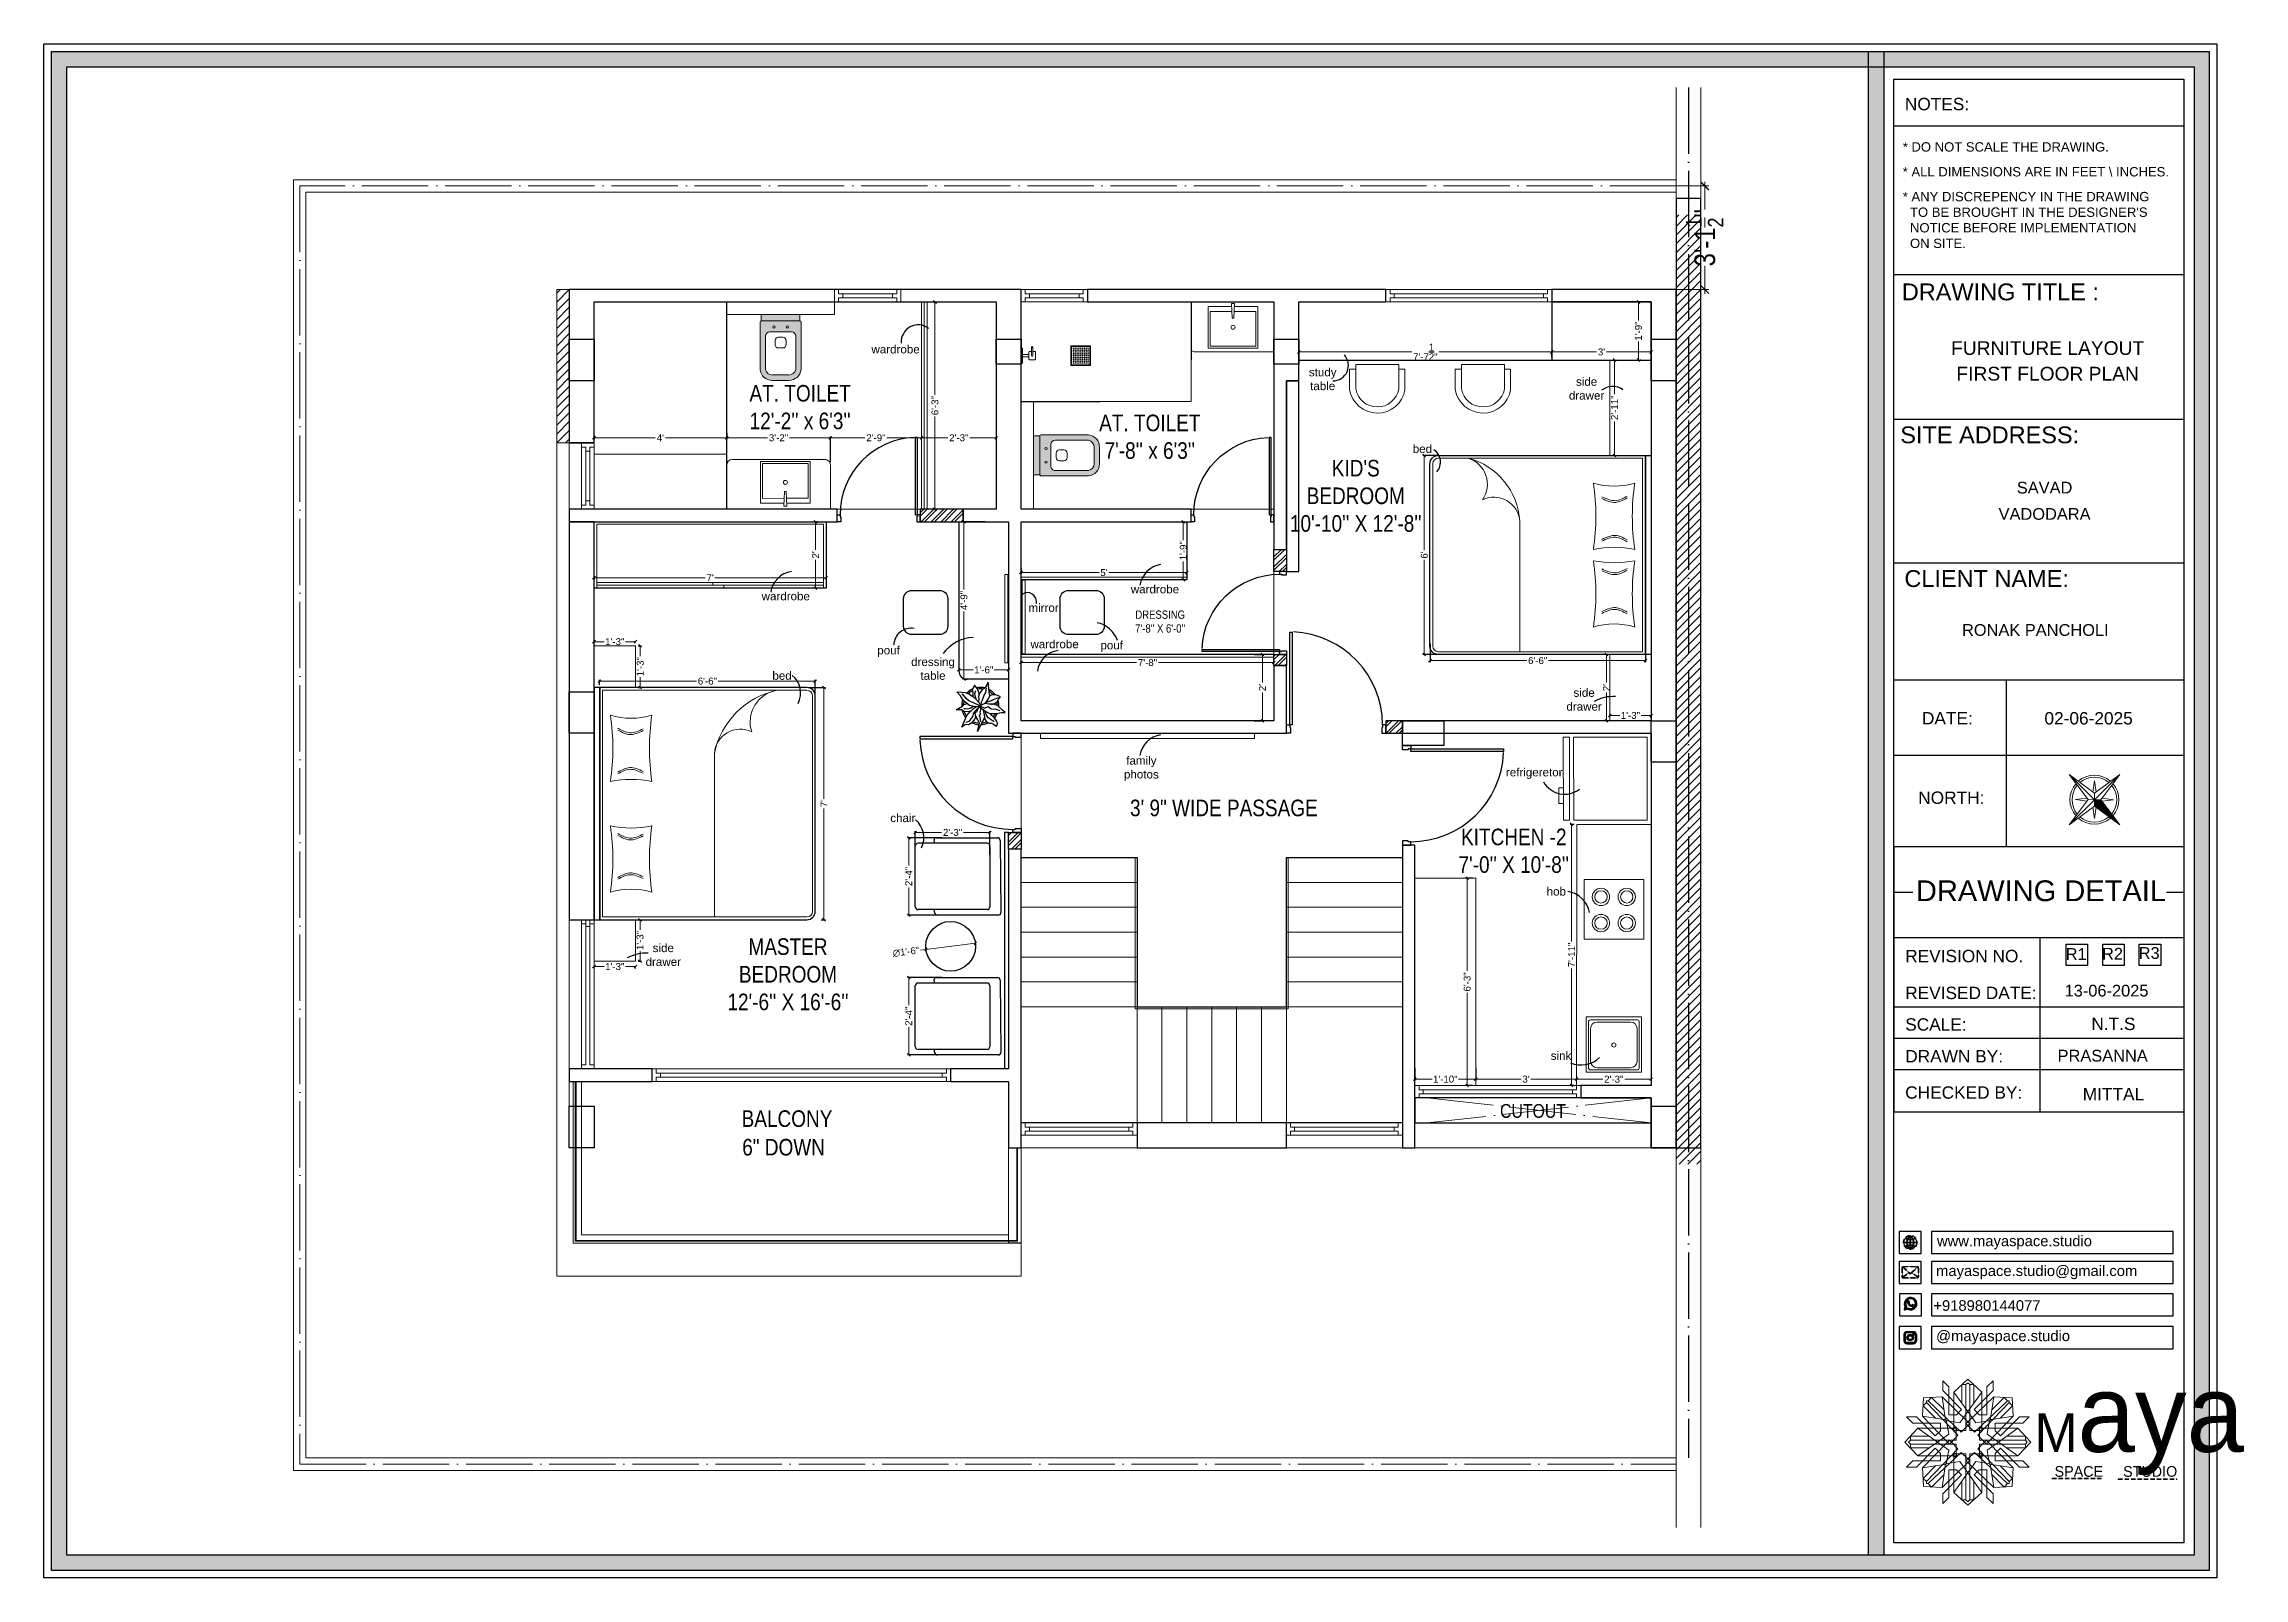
# Model space of a CAD drawing. Header units: millimetres. Extents: x 56222 to 3066687, y -650199 to -121287.
# Drawn here: x 155250 to 156046, y -179290 to -178735 of the extents above; entities that cross this region are included whole.
import ezdxf
from ezdxf.enums import TextEntityAlignment as Align

# ---------------------------------------------------------------- set-up
doc = ezdxf.new("R2010")
doc.units = ezdxf.units.MM
doc.header["$MEASUREMENT"] = 0
doc.header["$PDMODE"] = 35
doc.linetypes.add('ACAD_ISO04W100', pattern=[30, 24, -3, 0, -3])
doc.linetypes.add('DASHEDX2', pattern=[1.5, 1, -0.5])
doc.layers.get('Defpoints').update_dxf_attribs({"color": 220})
for name, color, linetype in [('AR DOOR', 40, 'Continuous'), ('AR ELE-5', 134, 'Continuous'), ('str coll', 6, 'Continuous')]:
    doc.layers.add(name, color=color, linetype=linetype)
for name, color, linetype, lineweight in [('COLUMN', 1, 'Continuous', 30), ('dim05', 1, 'Continuous', 13), ('Dimension', 10, 'DASHEDX2', 20), ('ELEVATION ( SPIRAL STAIR )', 250, 'Continuous', 9), ('FIRST FLOOR', 7, 'Continuous', 9), ('FIRST FLOOR ( DIM )', 250, 'Continuous', 9), ('FIRST FLOOR ( DW_RAIL )', 7, 'Continuous', 9), ('FIRST FLOOR ( TEXT )', 7, 'Continuous', 9), ('FIRST FLOOR_( PLine )_', 251, 'Continuous', 30), ('FIRST FLOOR_( STAIR )', 251, 'Continuous', 9), ('FURNITURE', 32, 'Continuous', 9), ('GROUND FLOOR', 7, 'Continuous', 9), ('GROUND FLOOR  ( DIM )', 7, 'Continuous', 9), ('GROUND FLOOR  ( HATCH )', 251, 'Continuous', 9), ('GROUND FLOOR  ( PLINE )', 251, 'Continuous', 30), ('GROUND FLOOR ( DW_RAIL )', 7, 'Continuous', 9), ('Labelling', 1, 'Continuous', 25), ('NAME PLATE', 7, 'Continuous', 25), ('SECOND FLOOR ( TEXT )', 7, 'Continuous', 9), ('title block', 7, 'Continuous', 9), ('wall', 7, 'Continuous', 30), ('X_PLOT', 1, 'Continuous', 9)]:
    doc.layers.add(name, color=color, linetype=linetype, lineweight=lineweight)
doc.layers.add('XX~SLAB ( PLINE )', color=251, linetype='Continuous', plot=False)
doc.styles.add('Arial', font='arial.ttf')
doc.styles.add("Cn_BT_0'-0", font='swissc.ttf')
doc.styles.add('Cn_BT_7½', font='swissc.ttf', dxfattribs={"height": 7.5})
doc.styles.add('KATHA', font='swissc.ttf')
doc.styles.get("Standard").update_dxf_attribs({"font": 'arial.ttf', "height": 6})
doc.styles.add('style4', font='ARIALN.TTF')
doc.dimstyles.new('Cn_BT_7½', dxfattribs={"dimtxt": 9, "dimasz": 3, "dimexe": 1.5, "dimexo": 0, "dimgap": 0.09, "dimtad": 0, "dimdec": 3, "dimzin": 3, "dimdsep": 46, "dimlunit": 4, "dimtxsty": 'Cn_BT_7½', "dimblk": 'ARCHTICK', "dimcen": 0.09, "dimdle": 1.5, "dimclrd": 251, "dimclre": 251, "dimclrt": 14, "dimadec": 0, "dimazin": 0, "dimtfac": 0.75, "dimtdec": 3, "dimtofl": 0, "dimtmove": 0, "dimatfit": 3, "dimfxl": 0, "dimtolj": 1, "dimtzin": 0, "dimlwd": 15, "dimlwe": 15, "dimarcsym": 0})
doc.dimstyles.new('ISO-25', dxfattribs={"dimtxt": 2.5, "dimasz": 1, "dimexe": 0.5, "dimexo": 1, "dimtad": 0, "dimdec": 1, "dimlunit": 4, "dimtxsty": 'Standard', "dimblk": 'OBLIQUE', "dimcen": 2.5, "dimclrd": 1, "dimclre": 1, "dimclrt": 5, "dimadec": 0, "dimazin": 0, "dimtfac": 1, "dimtdec": 1, "dimtmove": 0, "dimatfit": 3, "dimfxl": 1, "dimlwd": -1, "dimarcsym": 0})
pattern_1 = [(45, (2469.8037, -8746.2638), (-1.79882093, 1.79882093), []), (45, (2471.003, -8746.2638), (-1.79882093, 1.79882093), [])]

msp = doc.modelspace()

# ---------------------------------------------------------------- texts
at = {"layer": 'FIRST FLOOR ( TEXT )', "attachment_point": 5, "style": 'KATHA'}
for s, insert, char_height in [("AT. TOILET\\P12'-2'' x 6'3''", (155523.2938, -178866.4111), 6), ("AT. TOILET\\P7'-8'' x 6'3''", (155649.8142, -178877.1346), 6), ("KID'S\\PBEDROOM\\P10'-10'' X 12'-8''", (155724.3186, -178898.5076), 6), ("DRESSING\\P7'-8'' X 6'-0''", (155653.5575, -178943.9896), 3), ('3\' 9" WIDE PASSAGE', (155676.6066, -179011.4459), 6), ("KITCHEN -2 \\P7'-0'' X 10'-8''", (155781.4999, -179026.936), 6), ('BALCONY', (155518.5348, -179123.8487), 6)]:
    msp.add_mtext(s, dxfattribs=dict(at, insert=insert, char_height=char_height))
at = {"layer": 'FIRST FLOOR ( TEXT )', "color": 1, "insert": (155788.4554, -179121.0678), "char_height": 5, "attachment_point": 5, "style": "Cn_BT_0'-0"}
msp.add_mtext('CUTOUT', dxfattribs=at)
at = {"layer": 'FIRST FLOOR ( TEXT )', "color": 5, "insert": (155517.2986, -179134.193), "char_height": 6, "attachment_point": 5, "style": 'KATHA'}
msp.add_mtext('6" DOWN', dxfattribs=at)
at = {"layer": 'Labelling', "color": 1, "char_height": 3, "width": 33.454272, "attachment_point": 5, "style": 'style4'}
for s, insert in [('\\A1;{\\fArial|b0|i0|c0|p34;wardrobe}', (155557.822, -178845.4783, -0.0704)), ('\\A1;{\\fArial|b0|i0|c0|p34;study \\Ptable}', (155712.3593, -178856.2549, -0.0006)), ('\\A1;{\\fArial|b0|i0|c0|p34;side \\Pdrawer}', (155807.8516, -178859.6822, -0.0006)), ('\\A1;\\pxql;{\\fArial|b0|i0|c0|p34;bed}', (155761.6713, -178881.4844, -0.0704)), ('\\A1;{\\fArial|b0|i0|c0|p34;wardrobe}', (155518.0889, -178934.7959, -0.0704)), ('\\A1;{\\fArial|b0|i0|c0|p34;wardrobe}', (155651.6828, -178932.2788, -0.0704)), ('\\A1;{\\fArial|b0|i0|c0|p34;mirror}', (155611.3674, -178938.992)), ('\\A1;{\\fArial|b0|i0|c0|p34;wardrobe}', (155615.3542, -178952.148, -0.0704)), ('\\A1;{\\fArial|b0|i0|c0|p34;pouf }', (155636.0234, -178952.9831, -0.0704)), ('\\A1;{\\fArial|b0|i0|c0|p34;pouf }', (155555.2874, -178954.7892, -0.0704)), ('\\A1;{\\fArial|b0|i0|c0|p34;dressing \\Ptable}', (155571.3623, -178961.0552, -0.0704)), ('\\A1;\\pxql;{\\fArial|b0|i0|c0|p34;bed}', (155529.9696, -178963.5505, -0.0704)), ('\\A1;{\\fArial|b0|i0|c0|p34;side \\Pdrawer}', (155806.9542, -178972.2162, -0.0006)), ('\\A1;{\\fArial|b0|i0|c0|p34;family \\Pphotos}', (155646.7601, -178997.1919, -0.0704)), ('\\A1;\\pxql;{\\fArial|b0|i0|c0|p34;refrigeretor }', (155795.379, -178998.9403, 0.0078)), ('\\A1;\\pxql;{\\fArial|b0|i0|c0|p34;chair}', (155572.625, -179015.0515, -0.0704)), ('\\A1;{\\fArial|b0|i0|c0|p34;hob}', (155796.8938, -179041.6248)), ('\\A1;{\\fArial|b0|i0|c0|p34;side \\Pdrawer}', (155473.7716, -179064.5839, -0.0006)), ('\\A1;{\\fArial|b0|i0|c0|p34;sink}', (155798.6054, -179101.0682, -0.0006))]:
    msp.add_mtext(s, dxfattribs=dict(at, insert=insert))
at = {"layer": 'NAME PLATE', "style": 'Arial'}
for s, height, p in [('FURNITURE LAYOUT', 4.972924, (155974.6648, -178847.4966, 0.1256)), ('FIRST FLOOR PLAN', 4.972924, (155974.6648, -178856.7792, 0.1256)), (' SAVAD ', 4.24568, (155973.5626, -178897.6267, 0.1256)), ('VADODARA', 4.24568, (155973.5626, -178907.1582, 0.1256)), ('RONAK PANCHOLI    ', 4.245682, (155973.5006, -178949.1394, 0.1256)), ('13-06-2025', 4.24568, (155995.972, -179079.6219, 0.1256)), ('PRASANNA', 4.24568, (155994.5858, -179103.1603, 0.1256))]:
    msp.add_text(s, height=height, dxfattribs=at).set_placement(p, align=Align.CENTER)
at = {"layer": 'NAME PLATE', "char_height": 4.24568, "width": 5.841591, "attachment_point": 2, "style": 'Arial'}
for s, insert in [('R1', (155984.9855, -179062.1271, 0.1256)), ('R2', (155998.1335, -179062.0337, 0.1256)), ('R3', (156011.408, -179061.7745, 0.1256))]:
    msp.add_mtext(s, dxfattribs=dict(at, insert=insert))
at = {"layer": 'SECOND FLOOR ( TEXT )', "insert": (155518.8867, -179071.6246), "char_height": 6, "attachment_point": 5, "style": 'KATHA'}
msp.add_mtext("MASTER \\PBEDROOM\\P12'-6'' X 16'-6''", dxfattribs=at)

# ---------------------------------------------------------------- blocks, each defined once
blk = doc.blocks.new('_ArchTick')
at = {"color": 0, "linetype": 'ByBlock', "const_width": 0.15}
blk.add_lwpolyline([(-0.5, -0.5), (0.5, 0.5)], dxfattribs=at)
blk = doc.blocks.new('*D302')
at = {"layer": 'Defpoints', "color": 0, "transparency": 16777216}
for p in [(155835.72, -178786.35), (155840.22, -178823.85), (155850.61, -178823.85)]:
    blk.add_point(p, dxfattribs=at)
at = {"layer": 'FIRST FLOOR ( DIM )', "color": 251, "lineweight": 15, "transparency": 16777216}
for p, q in [((155850.61, -178784.85), (155850.61, -178794.87)), ((155835.72, -178786.35), (155852.11, -178786.35)), ((155850.61, -178825.35), (155850.61, -178815.32)), ((155840.22, -178823.85), (155852.11, -178823.85))]:
    blk.add_line(p, q, dxfattribs=at)
at = {"layer": 'FIRST FLOOR ( DIM )', "color": 251, "lineweight": 15, "transparency": 16777216, "xscale": 3, "yscale": 3, "zscale": 3}
for p, rotation in [((155850.61, -178786.35), 90), ((155850.61, -178823.85), 270)]:
    blk.add_blockref('_ArchTick', p, dxfattribs=dict(at, rotation=rotation))
at = {"layer": 'FIRST FLOOR ( DIM )', "color": 14, "transparency": 16777216, "insert": (155850.61, -178805.1), "char_height": 7.5, "attachment_point": 5, "rotation": 90, "style": 'Cn_BT_7½'}
blk.add_mtext('\\A1;3\'-1{\\H0.75x;\\S1/2;}"', dxfattribs=at)
blk = doc.blocks.new('*U255')
for points in [[(0, 0), (0, 1120), (-30, 1120), (-30, 0)], [(40, 0), (0, 0), (0, -30), (-10, -30), (-10, -100), (40, -100)], [(-1160, 0), (-1120, 0), (-1120, -30), (-1110, -30), (-1110, -100), (-1160, -100)]]:
    blk.add_lwpolyline(points, close=True)
at = {"layer": 'AR ELE-5', "linetype": 'ByBlock', "ltscale": 15}
blk.add_arc((2, -1), 1122, 92.373, 179.9653, dxfattribs=at)
blk = doc.blocks.new('*U256')
for points in [[(-1160, 0), (-1120, 0), (-1120, 30), (-1110, 30), (-1110, 100), (-1160, 100)], [(0, 0), (0, -1120), (-30, -1120), (-30, 0)], [(40, 0), (0, 0), (0, 30), (-10, 30), (-10, 100), (40, 100)]]:
    blk.add_lwpolyline(points, close=True)
at = {"layer": 'AR ELE-5', "linetype": 'ByBlock', "ltscale": 15}
blk.add_arc((2, 1), 1122, 180.0347, 267.627, dxfattribs=at)
blk = doc.blocks.new('*U266')
for points in [[(-40, 0), (0, 0), (0, 30), (10, 30), (10, 100), (-40, 100)], [(0, 0), (0, -1120), (30, -1120), (30, 0)], [(1160, 0), (1120, 0), (1120, 30), (1110, 30), (1110, 100), (1160, 100)]]:
    blk.add_lwpolyline(points, close=True)
at = {"layer": 'AR ELE-5', "linetype": 'ByBlock', "ltscale": 15}
blk.add_arc((-2, 1), 1122, 272.373, 359.9653, dxfattribs=at)
blk = doc.blocks.new('FSFSF')
at = {"color": 42, "lineweight": 5, "true_color": 0xe0ac11}
for p, q in [((28600.03, 143.51), (28600.03, 140.16)), ((28602.15, 141.41), (28600.03, 143.51)), ((28603.86, 139.69), (28608.58, 144.08)), ((28607.9, 142.22), (28608.58, 142.85)), ((28613.31, 139.69), (28608.58, 144.08)), ((28609.27, 142.22), (28608.59, 142.85)), ((28615.02, 141.41), (28617.14, 143.51)), ((28617.14, 143.51), (28617.14, 140.16)), ((28593.19, 131.45), (28593.54, 137.71)), ((28593.39, 135), (28594.56, 136.12)), ((28593.39, 135), (28597.6, 130.78)), ((28599.8, 138.06), (28593.54, 137.71)), ((28595.12, 136.69), (28594.53, 136.69)), ((28594.56, 136.12), (28594.56, 136.71)), ((28605.17, 124.98), (28594.56, 136.12)), ((28596.24, 137.86), (28595.12, 136.69)), ((28606.27, 126.08), (28595.12, 136.69)), ((28596.24, 137.86), (28600.47, 133.65)), ((28601.03, 130), (28599.8, 138.06)), ((28599.8, 138.05), (28608.58, 129.56)), ((28606.47, 133.76), (28600.03, 140.16)), ((28602.15, 141.41), (28602.15, 131.95)), ((28603.86, 126.58), (28603.86, 139.69)), ((28603.86, 139.69), (28608.58, 133.02)), ((28607.9, 142.22), (28606.58, 142.22)), ((28606.58, 142.22), (28606.58, 135.84)), ((28607.9, 142.22), (28607.9, 126.58)), ((28613.31, 139.69), (28608.59, 133.02)), ((28617.37, 138.05), (28608.59, 129.56)), ((28609.27, 142.22), (28609.27, 126.58)), ((28609.27, 142.22), (28610.59, 142.22)), ((28610.59, 142.22), (28610.59, 135.84)), ((28610.7, 133.76), (28617.14, 140.16)), ((28610.9, 126.08), (28622.05, 136.69)), ((28612.02, 124.98), (28622.62, 136.12)), ((28613.31, 126.58), (28613.31, 139.69)), ((28615.02, 141.41), (28615.02, 131.95)), ((28616.14, 130), (28617.37, 138.06)), ((28620.93, 137.86), (28616.7, 133.65)), ((28617.37, 138.06), (28623.63, 137.71)), ((28623.8, 135), (28619.59, 130.78)), ((28620.93, 137.86), (28622.05, 136.69)), ((28622.05, 136.69), (28622.64, 136.69)), ((28622.62, 136.12), (28622.62, 136.71)), ((28623.8, 135), (28622.62, 136.12)), ((28624, 131.45), (28623.65, 137.71)), ((28591.56, 127.39), (28587.17, 122.66)), ((28587.73, 131.22), (28591.08, 131.22)), ((28589.84, 129.1), (28587.73, 131.22)), ((28589.84, 129.1), (28599.29, 129.1)), ((28597.49, 124.78), (28591.08, 131.22)), ((28604.66, 127.39), (28591.56, 127.39)), ((28591.56, 127.39), (28598.23, 122.67)), ((28593.19, 131.45), (28601.69, 122.67)), ((28601.25, 130.22), (28593.19, 131.45)), ((28599.29, 126.5), (28599.29, 129.1)), ((28605.86, 129.18), (28601.03, 130)), ((28602.07, 125.39), (28601.25, 130.22)), ((28604.75, 131.95), (28602.15, 131.95)), ((28603.68, 126.54), (28603.68, 127.39)), ((28604.71, 127.57), (28603.86, 127.57)), ((28604.66, 123.35), (28604.66, 127.39)), ((28604.7, 126.58), (28604.71, 127.57)), ((28606.47, 133.76), (28604.75, 131.95)), ((28605.86, 129.18), (28608.58, 133.02)), ((28606.27, 126.08), (28608.58, 128.27)), ((28607.9, 128.92), (28608.58, 129.56)), ((28607.9, 128.92), (28608.58, 128.27)), ((28611.31, 129.18), (28608.59, 133.02)), ((28609.27, 128.92), (28608.59, 129.56)), ((28609.27, 128.92), (28608.59, 128.27)), ((28610.9, 126.08), (28608.59, 128.27)), ((28610.7, 133.76), (28612.42, 131.95)), ((28611.31, 129.18), (28616.14, 130)), ((28612.42, 131.95), (28615.02, 131.95)), ((28612.46, 126.58), (28612.46, 127.57)), ((28612.46, 127.57), (28613.31, 127.57)), ((28612.52, 123.35), (28612.52, 127.39)), ((28612.52, 127.39), (28625.63, 127.39)), ((28613.51, 126.54), (28613.51, 127.39)), ((28615.12, 125.39), (28615.94, 130.22)), ((28623.99, 131.45), (28615.5, 122.67)), ((28615.94, 130.22), (28624, 131.45)), ((28627.34, 129.1), (28617.89, 129.1)), ((28617.89, 126.5), (28617.89, 129.1)), ((28625.63, 127.39), (28618.96, 122.67)), ((28619.7, 124.78), (28626.1, 131.22)), ((28625.63, 127.39), (28630.02, 122.66)), ((28629.45, 131.22), (28626.1, 131.22)), ((28627.34, 129.1), (28629.45, 131.22)), ((28591.56, 117.94), (28587.17, 122.66)), ((28589.03, 123.35), (28588.4, 122.67)), ((28589.03, 121.98), (28588.4, 122.65)), ((28589.03, 123.35), (28589.03, 124.67)), ((28589.03, 124.67), (28595.4, 124.67)), ((28589.03, 123.35), (28604.66, 123.35)), ((28589.03, 121.98), (28604.66, 121.98)), ((28589.03, 121.98), (28589.03, 120.66)), ((28589.03, 120.66), (28595.4, 120.66)), ((28597.49, 120.54), (28591.08, 114.11)), ((28591.56, 117.94), (28598.23, 122.65)), ((28593.19, 113.88), (28601.69, 122.65)), ((28605.17, 120.35), (28594.56, 109.2)), ((28597.49, 124.78), (28599.29, 126.5)), ((28597.49, 120.54), (28599.29, 118.83)), ((28602.07, 125.39), (28598.23, 122.67)), ((28602.07, 119.94), (28598.23, 122.65)), ((28602.07, 119.94), (28601.25, 115.1)), ((28602.33, 123.35), (28601.69, 122.67)), ((28602.33, 121.98), (28601.69, 122.65)), ((28602.33, 123.35), (28602.97, 122.67)), ((28602.33, 121.98), (28602.97, 122.65)), ((28605.17, 124.98), (28602.97, 122.67)), ((28605.17, 120.35), (28602.97, 122.65)), ((28604.66, 126.54), (28603.68, 126.54)), ((28607.9, 126.58), (28603.86, 126.58)), ((28604.66, 121.98), (28604.66, 117.94)), ((28609.27, 126.58), (28613.31, 126.58)), ((28612.02, 124.98), (28614.21, 122.67)), ((28612.02, 120.35), (28614.21, 122.65)), ((28612.02, 120.35), (28622.62, 109.2)), ((28612.52, 126.54), (28613.51, 126.54)), ((28628.16, 123.35), (28612.52, 123.35)), ((28612.52, 121.98), (28612.52, 117.94)), ((28628.16, 121.98), (28612.52, 121.98)), ((28614.85, 123.35), (28614.21, 122.67)), ((28614.85, 121.98), (28614.21, 122.65)), ((28614.85, 123.35), (28615.5, 122.67)), ((28614.85, 121.98), (28615.5, 122.65)), ((28615.12, 125.39), (28618.96, 122.67)), ((28615.12, 119.94), (28618.96, 122.65)), ((28615.12, 119.94), (28615.94, 115.1)), ((28623.99, 113.88), (28615.5, 122.65)), ((28619.7, 124.78), (28617.89, 126.5)), ((28619.7, 120.54), (28617.89, 118.83)), ((28625.63, 117.94), (28618.96, 122.65)), ((28619.7, 120.54), (28626.1, 114.11)), ((28628.16, 124.67), (28621.78, 124.67)), ((28628.16, 120.66), (28621.78, 120.66)), ((28625.63, 117.94), (28630.02, 122.66)), ((28628.16, 123.35), (28628.16, 124.67)), ((28628.16, 123.35), (28628.78, 122.67)), ((28628.16, 121.98), (28628.78, 122.65)), ((28628.16, 121.98), (28628.16, 120.66)), ((28589.84, 116.23), (28587.73, 114.11)), ((28587.73, 114.11), (28591.08, 114.11)), ((28589.84, 116.23), (28599.29, 116.23)), ((28604.66, 117.94), (28591.56, 117.94)), ((28601.25, 115.1), (28593.19, 113.87)), ((28593.19, 113.87), (28593.54, 107.62)), ((28593.39, 110.32), (28597.6, 114.55)), ((28606.27, 119.15), (28595.12, 108.54)), ((28599.29, 118.83), (28599.29, 116.23)), ((28599.8, 107.17), (28608.58, 115.67)), ((28601.03, 115.23), (28599.8, 107.17)), ((28605.86, 116.05), (28601.03, 115.23)), ((28602.15, 103.82), (28602.15, 113.27)), ((28604.75, 113.27), (28602.15, 113.27)), ((28604.66, 118.78), (28603.68, 118.78)), ((28603.68, 118.78), (28603.68, 117.94)), ((28607.9, 118.65), (28603.86, 118.65)), ((28603.86, 118.65), (28603.86, 105.54)), ((28604.71, 117.66), (28603.86, 117.66)), ((28604.7, 118.65), (28604.71, 117.66)), ((28606.47, 111.47), (28604.75, 113.27)), ((28605.86, 116.05), (28608.58, 112.21)), ((28606.27, 119.15), (28608.58, 116.96)), ((28607.9, 103.01), (28607.9, 118.65)), ((28607.9, 116.31), (28608.58, 116.96)), ((28607.9, 116.31), (28608.58, 115.67)), ((28610.9, 119.15), (28608.59, 116.96)), ((28609.27, 116.31), (28608.59, 116.96)), ((28609.27, 116.31), (28608.59, 115.67)), ((28611.31, 116.05), (28608.59, 112.21)), ((28617.37, 107.17), (28608.59, 115.67)), ((28609.27, 118.65), (28613.31, 118.65)), ((28609.27, 103.01), (28609.27, 118.65)), ((28610.7, 111.47), (28612.42, 113.27)), ((28610.9, 119.15), (28622.05, 108.54)), ((28611.31, 116.05), (28616.14, 115.23)), ((28612.42, 113.27), (28615.02, 113.27)), ((28612.46, 118.65), (28612.46, 117.66)), ((28612.46, 117.66), (28613.31, 117.66)), ((28612.52, 118.78), (28613.51, 118.78)), ((28612.52, 117.94), (28625.63, 117.94)), ((28613.31, 118.65), (28613.31, 105.54)), ((28613.51, 118.78), (28613.51, 117.94)), ((28615.02, 103.82), (28615.02, 113.27)), ((28615.94, 115.1), (28624, 113.87)), ((28616.14, 115.23), (28617.37, 107.17)), ((28617.89, 118.83), (28617.89, 116.23)), ((28627.34, 116.23), (28617.89, 116.23)), ((28623.8, 110.32), (28619.59, 114.55)), ((28624, 113.87), (28623.65, 107.62)), ((28629.45, 114.11), (28626.1, 114.11)), ((28627.34, 116.23), (28629.45, 114.11)), ((28593.39, 110.32), (28594.56, 109.2)), ((28599.8, 107.17), (28593.54, 107.52)), ((28595.12, 108.54), (28594.53, 108.54)), ((28594.56, 109.2), (28594.56, 108.61)), ((28596.24, 107.37), (28595.12, 108.54)), ((28596.24, 107.37), (28600.47, 111.58)), ((28606.47, 111.47), (28600.03, 105.07)), ((28600.03, 101.71), (28600.03, 105.07)), ((28603.86, 105.54), (28608.58, 112.21)), ((28603.86, 105.54), (28608.58, 101.15)), ((28606.58, 103.01), (28606.58, 109.38)), ((28613.31, 105.54), (28608.58, 101.15)), ((28613.31, 105.54), (28608.59, 112.21)), ((28610.59, 103.01), (28610.59, 109.38)), ((28610.7, 111.47), (28617.14, 105.07)), ((28620.93, 107.37), (28616.7, 111.58)), ((28617.14, 101.71), (28617.14, 105.07)), ((28617.37, 107.17), (28623.63, 107.52)), ((28620.93, 107.37), (28622.05, 108.54)), ((28622.05, 108.54), (28622.64, 108.54)), ((28623.8, 110.32), (28622.62, 109.2)), ((28622.62, 109.2), (28622.62, 108.61)), ((28602.15, 103.82), (28600.03, 101.71)), ((28607.9, 103.01), (28606.58, 103.01)), ((28607.9, 103.01), (28608.58, 102.38)), ((28609.27, 103.01), (28608.59, 102.38)), ((28609.27, 103.01), (28610.59, 103.01)), ((28615.02, 103.82), (28617.14, 101.71))]:
    blk.add_line(p, q, dxfattribs=at)
blk = doc.blocks.new('hgwg')
at = {"layer": 'Dimension', "true_color": 0xd39e00}
h = blk.add_hatch(color=42, dxfattribs=at)
h.dxf.hatch_style = 1
h.paths.add_polyline_path([(27505.71, 45.05), (27494.27, 45.05), (27494.27, 44.9), (27505.71, 44.9)])
h = blk.add_hatch(color=42, dxfattribs=at)
h.dxf.hatch_style = 1
h.paths.add_polyline_path([(27523.3, 44.9), (27509.68, 44.9), (27509.68, 44.75), (27523.3, 44.75)])
at = {"layer": 'Dimension', "color": 42, "true_color": 0xd39e00}
for p, q in [((27494.27, 45.05), (27505.71, 45.05)), ((27494.27, 44.9), (27494.27, 45.05)), ((27494.27, 44.9), (27505.71, 44.9)), ((27505.71, 45.05), (27505.71, 44.9)), ((27509.68, 44.9), (27523.3, 44.9)), ((27509.68, 44.9), (27509.68, 44.75)), ((27509.68, 44.75), (27523.3, 44.75)), ((27523.3, 44.75), (27523.3, 44.9))]:
    blk.add_line(p, q, dxfattribs=at)
at = {"layer": 'Dimension', "color": 42, "true_color": 0xd39e00, "attachment_point": 1}
for s, width, insert, char_height in [('{\\fCinzel|b0|i0|c0|p2;\\H1.5x;M\\fAmsterdam One|b0|i0|c0|p2;\\H2x;aya}', 85.3277, (27490.17, 69.17), 6), ('{\\fCinzel|b0|i0|c0|p0;SPACE     STUDIO}', 66.129, (27494.83, 47.86), 2.5)]:
    blk.add_mtext_dynamic_manual_height_columns(s, width=width, gutter_width=30, heights=[0], dxfattribs=dict(at, insert=insert, char_height=char_height))
blk = doc.blocks.new('QEGW4TG')
at = {"layer": 'Dimension', "true_color": 0x000000}
h = blk.add_hatch(color=18, dxfattribs=at)
h.dxf.hatch_style = 1
h.paths.add_polyline_path([(2.69, 1.93, 0.170513), (2.95, 1.97, 0.190337), (3.11, 2.18, 0.316231), (3.07, 2.28), (2.79, 2.37, 0.273721), (2.69, 2.34, 0.040749), (2.63, 2.27, -0.441282), (2.53, 2.25, -0.11828), (2.06, 2.64, -0.441282), (2.07, 2.74, 0.040749), (2.13, 2.81, 0.290083), (2.14, 2.92), (2.01, 3.18, 0.316231), (1.91, 3.2, 0.190337), (1.73, 3, 0.170513), (1.72, 2.74, 0.252784)], flags=0)
h.paths.add_polyline_path([(1.19, 1.98), (1.03, 1.3, 0.550912), (1.11, 1.23), (1.75, 1.39, 6.344125)])
h.paths.add_polyline_path([(1.81, 1.7), (1.4, 1.6), (1.5, 2.03, -9.071339)], flags=16)
h.paths.add_polyline_path([(3.11, 2.16, -0.17811), (2.95, 1.97, -0.170513), (2.69, 1.93, -0.252784), (1.72, 2.74, -0.170513), (1.73, 3, -0.17811), (1.89, 3.19, -0.370089), (2.01, 3.18), (2.14, 2.92, -0.307185), (2.13, 2.8, -0.041087), (2.06, 2.73, 0.321676), (2.05, 2.65, 0.126524), (2.55, 2.24, 0.312216), (2.62, 2.26, -0.041087), (2.68, 2.34, -0.290673), (2.79, 2.37), (3.07, 2.28, -0.370089)], flags=0)
h = blk.add_hatch(color=18, dxfattribs=at)
h.dxf.hatch_style = 1
h.paths.add_polyline_path([(2.79, 2.37, 0.273721), (2.69, 2.34, 0.040749), (2.63, 2.27, -0.441282), (2.53, 2.25, -0.11828), (2.06, 2.64, -0.441282), (2.07, 2.74, 0.040749), (2.13, 2.81, 0.290083), (2.14, 2.92), (2.01, 3.18, 0.316231), (1.91, 3.2, 0.190337), (1.73, 3, 0.170513), (1.72, 2.74, 0.252784), (2.69, 1.93, 0.170513), (2.95, 1.97, 0.190337), (3.11, 2.18, 0.316231), (3.07, 2.28)])
for p, q in [((1.19, 1.98), (1.03, 1.3)), ((1.1, 1.23), (1.75, 1.39)), ((1.5, 2.03), (1.4, 1.6)), ((1.4, 1.6), (1.81, 1.7)), ((2.01, 3.18), (2.14, 2.92)), ((3.07, 2.28), (2.8, 2.36))]:
    blk.add_line(p, q)
blk.add_lwpolyline([(0, 0), (4.68, 0), (4.68, 4.68), (0, 4.68)], close=True)
for centre, radius, start, end in [((1.09, 1.29), 0.0598, 164.8483, 282.1458), ((2.39, 2.56), 1.34, 241.4727, 205.6422), ((2.39, 2.56), 1.04, 235.9962, 210.8333), ((2.09, 2.87), 0.39, 159.7007, 198.4072), ((2.96, 3.23), 1.33, 201.4218, 258.1669), ((2.07, 2.87), 0.364, 118.9685, 159.3648), ((1.94, 3.12), 0.0896, 41.8985, 123.1344), ((2.11, 2.68), 0.066, 135.9932, 224.8892), ((1.67, 3.16), 0.586, 312.4617, 321.8728), ((3.12, 3.42), 1.31, 216.5455, 243.5279), ((2.05, 2.87), 0.104, 320.3924, 28.6971), ((2.57, 2.3), 0.066, 234.2482, 323.1441), ((3.11, 1.94), 0.586, 137.2645, 146.6756), ((2.76, 2.27), 0.104, 70.4402, 138.745), ((2.75, 2.31), 0.39, 260.7301, 299.4366), ((2.76, 2.29), 0.364, 299.7725, 340.1688), ((3.03, 2.2), 0.0896, 336.0029, 57.2388)]:
    blk.add_arc(centre, radius, start, end)
blk = doc.blocks.new('ASGERG')
at = {"layer": 'Dimension', "true_color": 0x000000}
h = blk.add_hatch(color=18, dxfattribs=at)
h.dxf.hatch_style = 1
h.paths.add_polyline_path([(0.99, 1.7, 0.353872), (1.69, 1.03), (2.96, 1.03, 0.353872), (3.66, 1.7), (3.66, 2.99, 0.353872), (2.96, 3.67), (1.69, 3.67, 0.353872), (0.99, 2.99)])
h.paths.add_polyline_path([(1.27, 2.97, -0.353872), (1.72, 3.4), (2.94, 3.4, -0.353872), (3.38, 2.97), (3.38, 1.72, -0.353872), (2.94, 1.3), (1.72, 1.3, -0.353872), (1.27, 1.72)], flags=16)
h.paths.add_polyline_path([(3.02, 2.35, -1), (1.64, 2.35, -1)], flags=0)
h.paths.add_polyline_path([(2.74, 2.35, -1), (1.92, 2.35, -1)], flags=0)
h.paths.add_polyline_path([(2.86, 3.02, -1), (3.19, 3.02, -1)], flags=0)
h.paths.add_polyline_path([(1.64, 2.35, 1), (3.02, 2.35, 1)], flags=0)
h = blk.add_hatch(color=18, dxfattribs=at)
h.dxf.hatch_style = 1
h.paths.add_polyline_path([(1.64, 2.35, 1), (3.02, 2.35, 1)])
h.paths.add_polyline_path([(2.74, 2.35, -1), (1.92, 2.35, -1)], flags=16)
h = blk.add_hatch(color=18, dxfattribs=at)
h.dxf.hatch_style = 1
h.paths.add_polyline_path([(3.19, 3.02, 1), (2.86, 3.02, 1)])
for p, q in [((0.99, 2.99), (0.99, 1.7)), ((1.27, 2.97), (1.27, 1.72)), ((1.69, 3.67), (2.96, 3.67)), ((1.69, 1.03), (2.96, 1.03)), ((2.94, 3.4), (1.72, 3.4)), ((2.94, 1.3), (1.72, 1.3)), ((3.38, 2.97), (3.38, 1.72)), ((3.66, 2.99), (3.66, 1.7))]:
    blk.add_line(p, q)
blk.add_lwpolyline([(0, 0), (4.68, 0), (4.68, 4.68), (0, 4.68)], close=True)
for centre, radius in [((2.33, 2.35), 0.694), ((2.33, 2.35), 0.414), ((3.02, 3.02), 0.168)]:
    blk.add_circle(centre, radius)
for centre, radius, start, end in [((1.76, 2.89), 0.778, 94.8631, 172.8127), ((1.76, 1.8), 0.778, 187.1873, 265.1369), ((1.76, 2.91), 0.491, 94.8631, 172.8127), ((1.76, 1.78), 0.491, 187.1873, 265.1369), ((2.9, 2.91), 0.491, 7.1873, 85.1369), ((2.9, 1.78), 0.491, 274.8631, 352.8127), ((2.89, 2.89), 0.778, 7.1873, 85.1369), ((2.89, 1.8), 0.778, 274.8631, 352.8127)]:
    blk.add_arc(centre, radius, start, end)
blk = doc.blocks.new('ETYETE')
at = {"layer": 'Dimension', "true_color": 0x000000}
h = blk.add_hatch(color=18, dxfattribs=at)
h.dxf.hatch_style = 1
h.paths.add_polyline_path([(3.76, 1.14, 0.414214), (4.12, 1.5), (4.12, 3.29, 0.414214), (3.76, 3.65), (0.92, 3.65, 0.414214), (0.56, 3.29), (0.56, 1.5, 0.414214), (0.92, 1.14)])
h.paths.add_polyline_path([(2.61, 2.22), (3.92, 1.34, -0.198912), (3.76, 1.28), (0.92, 1.28, -0.198912), (0.76, 1.34), (2.08, 2.22), (2.34, 1.98)], flags=16)
h.paths.add_polyline_path([(2.34, 2.16), (0.89, 3.51, -0.028783), (0.92, 3.52), (3.76, 3.52, -0.028783), (3.79, 3.51)], flags=16)
h.paths.add_polyline_path([(2.71, 2.32), (3.92, 3.45, -0.202482), (3.99, 3.29), (3.99, 1.5, -0.043076), (3.98, 1.46)], flags=16)
h.paths.add_polyline_path([(1.98, 2.32), (0.7, 1.46, -0.043076), (0.7, 1.5), (0.7, 3.29, -0.202482), (0.76, 3.45)], flags=16)
blk.add_lwpolyline([(0, 0), (4.68, 0), (4.68, 4.68), (0, 4.68)], close=True)
at = {"layer": 'Dimension', "color": 18, "true_color": 0x000000}
for p, q in [((0.56, 3.29), (0.56, 1.5)), ((0.7, 3.29), (0.7, 1.5)), ((0.7, 1.46), (1.98, 2.32)), ((0.76, 3.45), (1.98, 2.32)), ((0.76, 1.34), (2.08, 2.22)), ((0.89, 3.51), (2.34, 2.16)), ((0.92, 3.65), (3.76, 3.65)), ((0.92, 3.52), (3.76, 3.52)), ((0.92, 1.28), (3.76, 1.28)), ((0.92, 1.14), (3.76, 1.14)), ((2.08, 2.22), (2.34, 1.98)), ((2.34, 2.16), (3.79, 3.51)), ((2.34, 1.98), (2.61, 2.22)), ((3.92, 1.34), (2.61, 2.22)), ((2.71, 2.32), (3.92, 3.45)), ((3.98, 1.46), (2.71, 2.32)), ((3.99, 3.29), (3.99, 1.5)), ((4.12, 3.29), (4.12, 1.5))]:
    blk.add_line(p, q, dxfattribs=at)
for centre, radius, start, end in [((0.92, 3.29), 0.358, 90, 180), ((0.92, 1.5), 0.358, 180, 270), ((0.92, 3.29), 0.224, 134.2136, 180), ((0.92, 1.5), 0.224, 180, 189.8662), ((0.92, 1.5), 0.224, 225, 270), ((0.92, 3.29), 0.224, 90, 96.5948), ((3.76, 3.29), 0.358, 0, 90), ((3.76, 3.29), 0.224, 83.4052, 90), ((3.76, 1.5), 0.358, 270, 0), ((3.76, 1.5), 0.224, 270, 315), ((3.76, 3.29), 0.224, 0, 45.7864), ((3.76, 1.5), 0.224, 350.1338, 0)]:
    blk.add_arc(centre, radius, start, end, dxfattribs=at)
blk = doc.blocks.new('DTGWEGEARG')
at = {"layer": 'Dimension', "true_color": 0x000000}
h = blk.add_hatch(color=18, dxfattribs=at)
h.dxf.hatch_style = 1
h.paths.add_polyline_path([(3.83, 2.34, 1), (0.85, 2.34, 1)])
h.paths.add_polyline_path([(2.51, 1.01, 0.105795), (2.96, 1.58, -0.055205), (3.3, 1.41, -0.169822)], flags=16)
h.paths.add_polyline_path([(2.41, 1.12), (2.41, 1.69, -0.058279), (2.81, 1.63, -0.103353)], flags=16)
h.paths.add_polyline_path([(2.26, 1.13, -0.101741), (1.87, 1.63, -0.057171), (2.26, 1.69)], flags=16)
h.paths.add_polyline_path([(2.17, 1.01, -0.169822), (1.38, 1.41, -0.055205), (1.72, 1.58, 0.105795)], flags=16)
h.paths.add_polyline_path([(3.02, 1.72, 0.081336), (3.13, 2.27), (3.68, 2.27, -0.152069), (3.4, 1.52, 0.05687)], flags=16)
h.paths.add_polyline_path([(2.87, 1.77, 0.061945), (2.41, 1.84), (2.41, 2.27), (2.98, 2.27, -0.081344)], flags=16)
h.paths.add_polyline_path([(2.26, 1.84, 0.060923), (1.8, 1.77, -0.081344), (1.7, 2.27), (2.26, 2.27)], flags=16)
h.paths.add_polyline_path([(1.66, 1.72, 0.05687), (1.28, 1.52, -0.152069), (1, 2.27), (1.55, 2.27, 0.081336)], flags=16)
h.paths.add_polyline_path([(2.41, 2.42), (2.41, 2.83, 0.061945), (2.87, 2.91, -0.080009), (2.98, 2.42)], flags=16)
h.paths.add_polyline_path([(3.13, 2.42, 0.080116), (3.02, 2.96, 0.05687), (3.4, 3.16, 0.028258), (3.3, 3.27, -0.055205), (2.96, 3.1, 0.105795), (2.51, 3.67, -0.36029), (3.68, 2.42)], flags=16)
h.paths.add_polyline_path([(2.26, 2.42), (1.7, 2.42, -0.080009), (1.8, 2.91, 0.060923), (2.26, 2.84)], flags=16)
h.paths.add_polyline_path([(1.55, 2.42), (1, 2.42, -0.150466), (1.28, 3.16, 0.05687), (1.66, 2.96, 0.080116)], flags=16)
h.paths.add_polyline_path([(2.41, 2.98), (2.41, 3.56, -0.103353), (2.81, 3.05, -0.058279)], flags=16)
h.paths.add_polyline_path([(2.26, 2.99, -0.057171), (1.87, 3.05, -0.101741), (2.26, 3.55)], flags=16)
h.paths.add_polyline_path([(1.72, 3.1, -0.055205), (1.38, 3.27, -0.169822), (2.17, 3.67, 0.105795)], flags=16)
blk.add_lwpolyline([(0, 0), (4.68, 0), (4.68, 4.68), (0, 4.68)], close=True)
at = {"layer": 'Dimension', "color": 18, "true_color": 0x000000}
for p, q in [((1, 2.42), (1.55, 2.42)), ((1, 2.27), (1.55, 2.27)), ((1.7, 2.42), (2.26, 2.42)), ((1.7, 2.27), (2.26, 2.27)), ((2.26, 3.55), (2.26, 2.99)), ((2.26, 2.84), (2.26, 2.42)), ((2.26, 2.27), (2.26, 1.84)), ((2.26, 1.69), (2.26, 1.13)), ((2.41, 3.56), (2.41, 2.98)), ((2.41, 2.83), (2.41, 2.42)), ((2.41, 2.42), (2.98, 2.42)), ((2.41, 2.27), (2.98, 2.27)), ((2.41, 2.27), (2.41, 1.84)), ((2.41, 1.69), (2.41, 1.12)), ((3.13, 2.42), (3.68, 2.42)), ((3.13, 2.27), (3.68, 2.27))]:
    blk.add_line(p, q, dxfattribs=at)
blk.add_circle((2.34, 2.34), 1.49, dxfattribs=at)
for centre, radius, start, end in [((2.34, 2.34), 1.34, 142.3819, 176.6093), ((2.34, 2.34), 1.34, 183.0315, 217.6181), ((2.34, 4.74), 1.9, 236.1399, 249.1595), ((2.34, -0.06), 1.9, 110.8405, 123.8601), ((2.34, 2.34), 1.34, 97.3549, 135.9073), ((2.34, 4.74), 1.75, 236.7417, 249.3811), ((2.34, -0.06), 1.75, 110.6189, 123.2583), ((2.34, 2.34), 1.34, 224.0927, 262.6451), ((3.28, 2.34), 1.73, 159.0567, 177.3789), ((3.28, 2.34), 1.73, 182.3435, 200.9433), ((3.28, 2.34), 1.58, 158.8325, 177.1302), ((3.28, 2.34), 1.58, 182.5658, 201.1675), ((3.28, 2.34), 1.73, 129.9301, 154.0867), ((3.28, 2.34), 1.73, 205.9133, 230.0699), ((2.34, 4.74), 1.9, 253.6799, 267.6253), ((2.34, -0.06), 1.9, 92.3747, 106.3201), ((3.28, 2.34), 1.58, 130.1073, 153.3446), ((2.34, 4.74), 1.75, 254.3336, 267.422), ((2.34, -0.06), 1.75, 92.578, 105.6664), ((3.28, 2.34), 1.58, 206.6554, 229.8927), ((1.4, 2.34), 1.58, 26.6554, 50.2584), ((2.34, 4.74), 1.75, 272.3248, 285.6664), ((2.34, 4.74), 1.9, 272.1415, 286.3201), ((2.34, -0.06), 1.9, 73.6799, 87.8585), ((2.34, -0.06), 1.75, 74.3336, 87.6752), ((1.4, 2.34), 1.58, 309.7416, 333.3446), ((2.34, 2.34), 1.34, 3.3907, 82.6451), ((1.4, 2.34), 1.73, 25.9133, 50.0699), ((1.4, 2.34), 1.73, 309.9301, 334.0867), ((2.34, 2.34), 1.34, 277.3549, 315.9073), ((1.4, 2.34), 1.58, 2.8698, 21.1675), ((1.4, 2.34), 1.58, 338.8325, 357.4342), ((2.34, 4.74), 1.75, 290.6189, 303.2583), ((2.34, -0.06), 1.75, 56.7417, 69.3811), ((2.34, 4.74), 1.9, 290.8405, 303.8601), ((1.4, 2.34), 1.73, 2.6211, 20.9433), ((1.4, 2.34), 1.73, 339.0567, 357.6565), ((2.34, -0.06), 1.9, 56.1399, 69.1595), ((2.34, 2.34), 1.34, 322.3819, 356.9685)]:
    blk.add_arc(centre, radius, start, end, dxfattribs=at)
blk = doc.blocks.new('4t')
at = {"transparency": 33554607}
h = blk.add_hatch(color=1, dxfattribs=at)
h.dxf.hatch_style = 1
h.paths.add_polyline_path([(45531.3, -35822.3), (45529.2, -35821.8), (45528.1, -35837)])
h = blk.add_hatch(color=1, dxfattribs=at)
h.dxf.hatch_style = 1
h.paths.add_polyline_path([(45533.4, -35822.8), (45531.3, -35822.3), (45528.1, -35837)])
h = blk.add_hatch(color=1, dxfattribs=at)
h.dxf.hatch_style = 1
h.paths.add_polyline_path([(45531.8, -35820.2), (45529.2, -35821.8), (45531.3, -35822.3)])
h = blk.add_hatch(color=1, dxfattribs=at)
h.dxf.hatch_style = 1
h.paths.add_polyline_path([(45531.8, -35820.2), (45531.3, -35822.3), (45533.4, -35822.8)])
at = {"layer": 'title block', "color": 7, "lineweight": 9}
for p, q in [((45535.5, -35803.4), (45530.2, -35817.6)), ((45535.5, -35803.4), (45531.8, -35820.2)), ((45534.4, -35818.5), (45535.5, -35803.4)), ((45530.5, -35816.7), (45526.9, -35812.5)), ((45526.9, -35812.5), (45529.2, -35817.5)), ((45539.5, -35815.3), (45534.4, -35817.6)), ((45535.3, -35818.9), (45539.5, -35815.3)), ((45530.2, -35817.6), (45515, -35816.5)), ((45515, -35816.5), (45529.2, -35821.8)), ((45515, -35816.5), (45531.8, -35820.2)), ((45528.3, -35821.5), (45524.1, -35825.1)), ((45524.1, -35825.1), (45529.2, -35822.8)), ((45531.8, -35820.2), (45528.1, -35837)), ((45529.2, -35821.8), (45528.1, -35837)), ((45528.1, -35837), (45533.4, -35822.8)), ((45531.8, -35820.2), (45529.2, -35821.8)), ((45531.8, -35820.2), (45530.2, -35817.6)), ((45534.4, -35818.5), (45531.8, -35820.2)), ((45533.4, -35822.8), (45531.8, -35820.2)), ((45531.8, -35820.2), (45548.6, -35823.9)), ((45533.1, -35823.7), (45536.7, -35827.9)), ((45533.4, -35822.8), (45548.6, -35823.9)), ((45548.6, -35823.9), (45534.4, -35818.5)), ((45536.7, -35827.9), (45534.4, -35822.8))]:
    blk.add_line(p, q, dxfattribs=at)
for radius, start, end in [(11.8, 81.36, 163.7665), (10.8, 82.4286, 162.6979), (10.8, 352.4286, 72.6979), (11.8, 351.36, 73.7665), (11.8, 171.36, 253.7665), (10.8, 172.4286, 252.6979), (11.8, 261.36, 343.7665), (10.8, 262.4286, 342.6979)]:
    blk.add_arc((45531.8, -35820.2), radius, start, end, dxfattribs=at)
blk = doc.blocks.new('LAYOUT FILE')
at = {"layer": 'NAME PLATE', "true_color": 0xd39e00}
h = blk.add_hatch(color=42, dxfattribs=at)
h.paths.add_polyline_path([(3346889.83, -513806.18), (3346889.83, -514260.7), (3347535.56, -514260.7), (3347535.56, -513806.18)])
h.paths.add_polyline_path([(3346894.36, -513810.71), (3347531.03, -513810.71), (3347531.03, -514256.17), (3346894.36, -514256.17)], flags=16)
blk.add_hatch(color=42, dxfattribs=at).paths.add_polyline_path([(3347433.6, -514256.17), (3347438.13, -514256.17), (3347438.13, -513806.18), (3347433.6, -513806.18)])
at = {"layer": 'NAME PLATE', "color": 42, "true_color": 0xd39e00}
for p, q in [((3347527.96, -513828.55), (3347441.2, -513828.55)), ((3347527.96, -513872.99), (3347441.2, -513872.99)), ((3347527.96, -513916.26), (3347441.2, -513916.26)), ((3347527.96, -513959.27), (3347441.2, -513959.27)), ((3347527.96, -513994.31), (3347441.2, -513994.31)), ((3347474.77, -513994.31), (3347474.77, -514044.12)), ((3347527.96, -514016.86), (3347441.2, -514016.86)), ((3347527.96, -514044.12), (3347441.2, -514044.12)), ((3347441.2, -514044.12), (3347441.2, -514123.43)), ((3347527.96, -514044.12), (3347527.96, -514123.43)), ((3347441.2, -514057.72), (3347446.81, -514057.72)), ((3347522.72, -514057.72), (3347527.96, -514057.72)), ((3347441.2, -514071.32), (3347527.96, -514071.32)), ((3347484.98, -514123.43), (3347484.98, -514071.32)), ((3347527.96, -514092.16), (3347441.2, -514092.16)), ((3347527.96, -514101.55), (3347441.2, -514101.55)), ((3347527.96, -514110.94), (3347441.2, -514110.94)), ((3347441.2, -514123.43), (3347527.96, -514123.43))]:
    blk.add_line(p, q, dxfattribs=at)
for points in [[(3346887.56, -513803.91), (3347537.83, -513803.91), (3347537.83, -514262.96), (3346887.56, -514262.96)], [(3346889.83, -513806.18), (3347535.56, -513806.18), (3347535.56, -514260.7), (3346889.83, -514260.7)], [(3347433.6, -514256.17), (3347433.6, -513806.18), (3347438.13, -513806.18), (3347438.13, -514256.17)], [(3346894.36, -513810.71), (3347531.03, -513810.71), (3347531.03, -514256.17), (3346894.36, -514256.17)], [(3347441.2, -514252.44), (3347441.2, -513814.44), (3347527.96, -513814.44), (3347527.96, -514252.44)], [(3347492.73, -514073.33), (3347499.12, -514073.33), (3347499.12, -514079.72), (3347492.73, -514079.72)], [(3347503.67, -514073.33), (3347510.06, -514073.33), (3347510.06, -514079.72), (3347503.67, -514079.72)], [(3347514.62, -514073.33), (3347521.01, -514073.33), (3347521.01, -514079.72), (3347514.62, -514079.72)]]:
    blk.add_lwpolyline(points, close=True, dxfattribs=at)
at = {"layer": 'NAME PLATE', "color": 0}
for points in [[(3347452.43, -514165.84), (3347524.78, -514165.84), (3347524.78, -514159.23), (3347452.43, -514159.23)], [(3347452.43, -514174.87), (3347524.78, -514174.87), (3347524.78, -514168.26), (3347452.43, -514168.26)], [(3347452.46, -514184.5), (3347524.78, -514184.5), (3347524.78, -514177.88), (3347452.46, -514177.88)], [(3347452.43, -514194.36), (3347524.78, -514194.36), (3347524.78, -514187.74), (3347452.43, -514187.74)]]:
    blk.add_lwpolyline(points, close=True, dxfattribs=at)
at = {"layer": 'NAME PLATE', "xscale": 0.6215000753186288, "yscale": 0.6215000753186288, "zscale": 0.6215000753186288, "rotation": 57.43675864906671}
blk.add_blockref('4t', (3313507.76, -525897.34), dxfattribs=at)
at = {"layer": 'NAME PLATE', "color": 0, "xscale": 1.413658832510879, "yscale": 1.413658832510879, "zscale": 1.413658832510879}
for name, p in [('DTGWEGEARG', (3347442.76, -514165.84)), ('ETYETE', (3347442.76, -514174.87)), ('QEGW4TG', (3347442.8, -514184.5)), ('ASGERG', (3347442.76, -514194.36))]:
    blk.add_blockref(name, p, dxfattribs=at)
at = {"layer": 'NAME PLATE', "color": 42, "true_color": 0xd39e00}
for name, p, xscale, yscale, zscale in [('FSFSF', (3322302.67, -514330.17), 0.8794785156214666, 0.8794785156214666, 0.8794785156214666), ('hgwg', (3312200.76, -514290.9), 1.283459272116341, 1.283459272116341, 1.283459272116341)]:
    blk.add_blockref(name, p, dxfattribs=dict(at, xscale=xscale, yscale=yscale, zscale=zscale))
at = {"layer": 'NAME PLATE', "style": 'Arial'}
for s, height, p in [('NOTES:', 3.699, (3347454.07, -513823.73)), ('DRAWING TITLE : ', 5.0338, (3347474.01, -513880.61)), ('SITE ADDRESS:', 5.0338, (3347469.85, -513923.39)), ('CLIENT NAME:', 5.0338, (3347468.93, -513966.4)), ('DATE:', 3.699, (3347457.17, -514007.54)), ('02-06-2025', 3.699, (3347499.44, -514007.54)), ('NORTH:', 3.699, (3347458.35, -514031.31)), ('DRAWING DETAIL', 6.2234, (3347485.18, -514060.42)), ('REVISION NO.', 3.6986, (3347462.21, -514078.69)), ('REVISED DATE: ', 3.6986, (3347464.94, -514089.72)), ('SCALE:', 3.699, (3347453.75, -514099.17)), ('DRAWN BY:', 3.699, (3347459.2, -514108.68)), ('CHECKED BY:', 3.6986, (3347462.07, -514119.53)), ('MITTAL', 3.699, (3347506.87, -514120.02))]:
    blk.add_text(s, height=height, dxfattribs=at).set_placement(p, align=Align.CENTER)
for s, insert, char_height, width, attachment_point in [('* DO NOT SCALE THE DRAWING.', (3347443.82, -513833.31, 0), 2.7974, 108.0765, 1), ('* ALL DIMENSIONS ARE IN FEET \\\\ INCHES.', (3347443.82, -513840.75, 0), 2.7974, 108.0765, 1), ("* ANY DISCREPENCY IN THE DRAWING \\P  TO BE BROUGHT IN THE DESIGNER'S\\P  NOTICE BEFORE IMPLEMENTATION \\P  ON SITE.", (3347443.82, -513848.18, 0), 2.7974, 108.0765, 1), ('N.T.S', (3347506.87, -514095.29, 0), 3.699, 7.2187, 2)]:
    blk.add_mtext(s, dxfattribs=dict(at, insert=insert, char_height=char_height, width=width, attachment_point=attachment_point))
at = {"layer": 'NAME PLATE', "color": 0, "char_height": 3.1609, "attachment_point": 1}
for s, width, gutter_width, insert in [('www.mayaspace.studio', 49.6053, 41.49, (3347454.06, -514160.52, 0)), ('mayaspace.studio@gmail.com', 30.9472, 25.89, (3347453.81, -514169.44, 0)), ('+918980144077', 120.6798, 25.89, (3347452.99, -514179.84, 0)), ('@mayaspace.studio', 30.9472, 25.89, (3347453.81, -514188.92, 0))]:
    blk.add_mtext_dynamic_manual_height_columns(s, width=width, gutter_width=gutter_width, heights=[0], dxfattribs=dict(at, insert=insert))
blk = doc.blocks.new('A$C744D1EC1')
at = {"layer": 'FURNITURE'}
for p, q in [((-2.26, -0.39), (-2.26, 0)), ((-2.26, -0.39), (-2.26, 0)), ((0, -0.39), (0, 0)), ((0, -0.39), (0, 0)), ((2.26, -0.39), (2.26, 0)), ((2.26, -0.39), (2.26, 0)), ((-2.26, -0.39), (2.26, -0.39)), ((-2.26, -0.39), (2.26, -0.39)), ((-1.26, -2.56), (-1.26, -4.14)), ((-1.06, -2.36), (1.06, -2.36)), ((-1.06, -4.33), (1.06, -4.33)), ((-0.39, -0.39), (-0.39, -2.36)), ((0, -3.15), (2.56, -3.15)), ((0, -3.55), (2.56, -3.55)), ((0.39, -0.39), (0.39, -2.36)), ((1.26, -2.56), (1.26, -3.15)), ((1.26, -3.55), (1.26, -4.14))]:
    blk.add_line(p, q, dxfattribs=at)
for points in [[(-2.96, -15.14), (-2.96, -20.86, 0.414214), (-2.86, -20.96), (2.86, -20.96, 0.414214), (2.96, -20.86), (2.96, -15.14, 0.414214), (2.86, -15.04), (-2.86, -15.04, 0.414214)], [(-2.76, -15.34), (-2.76, -20.66, 0.414214), (-2.66, -20.76), (2.66, -20.76, 0.414214), (2.76, -20.66), (2.76, -15.34, 0.414214), (2.66, -15.24), (-2.66, -15.24, 0.414214)]]:
    blk.add_lwpolyline(points, format="xyb", close=True, dxfattribs=at)
for centre, radius in [((2.56, -3.35), 0.197), ((-2.21, -15.79), 0.0985), ((-2.21, -16.34), 0.0985), ((-2.21, -16.9), 0.0985), ((-2.21, -17.45), 0.0985), ((-2.21, -18), 0.0985), ((-2.21, -18.55), 0.0985), ((-2.21, -19.1), 0.0985), ((-2.21, -19.66), 0.0985), ((-1.66, -15.79), 0.0985), ((-1.66, -16.34), 0.0985), ((-1.66, -16.9), 0.0985), ((-1.66, -17.45), 0.0985), ((-1.66, -18), 0.0985), ((-1.66, -18.55), 0.0985), ((-1.66, -19.1), 0.0985), ((-1.66, -19.66), 0.0985), ((-1.1, -15.79), 0.0985), ((-1.1, -16.34), 0.0985), ((-1.1, -16.9), 0.0985), ((-1.1, -17.45), 0.0985), ((-1.1, -18), 0.0985), ((-1.1, -18.55), 0.0985), ((-1.1, -19.1), 0.0985), ((-1.1, -19.66), 0.0985), ((-0.55, -15.79), 0.0985), ((-0.55, -16.34), 0.0985), ((-0.55, -16.9), 0.0985), ((-0.55, -17.45), 0.0985), ((-0.55, -18), 0.0985), ((-0.55, -18.55), 0.0985), ((-0.55, -19.1), 0.0985), ((-0.55, -19.66), 0.0985), ((0, -15.79), 0.0985), ((0, -16.34), 0.0985), ((0, -16.9), 0.0985), ((0, -17.45), 0.0985), ((0, -18), 0.0985), ((0, -18.55), 0.0985), ((0, -19.1), 0.0985), ((0, -19.66), 0.0985), ((0.55, -15.79), 0.0985), ((0.55, -16.34), 0.0985), ((0.55, -16.9), 0.0985), ((0.55, -17.45), 0.0985), ((0.55, -18), 0.0985), ((0.55, -18.55), 0.0985), ((0.55, -19.1), 0.0985), ((0.55, -19.66), 0.0985), ((1.1, -15.79), 0.0985), ((1.1, -16.34), 0.0985), ((1.1, -16.9), 0.0985), ((1.1, -17.45), 0.0985), ((1.1, -18), 0.0985), ((1.1, -18.55), 0.0985), ((1.1, -19.1), 0.0985), ((1.1, -19.66), 0.0985), ((1.66, -15.79), 0.0985), ((1.66, -16.34), 0.0985), ((1.66, -16.9), 0.0985), ((1.66, -17.45), 0.0985), ((1.66, -18), 0.0985), ((1.66, -18.55), 0.0985), ((1.66, -19.1), 0.0985), ((1.66, -19.66), 0.0985), ((2.21, -15.79), 0.0985), ((2.21, -16.34), 0.0985), ((2.21, -16.9), 0.0985), ((2.21, -17.45), 0.0985), ((2.21, -18), 0.0985), ((2.21, -18.55), 0.0985), ((2.21, -19.1), 0.0985), ((2.21, -19.66), 0.0985), ((-2.21, -20.21), 0.0985), ((-1.66, -20.21), 0.0985), ((-1.1, -20.21), 0.0985), ((-0.55, -20.21), 0.0985), ((0, -20.21), 0.0985), ((0.55, -20.21), 0.0985), ((1.1, -20.21), 0.0985), ((1.66, -20.21), 0.0985), ((2.21, -20.21), 0.0985)]:
    blk.add_circle(centre, radius, dxfattribs=at)
for centre, start, end in [((-1.06, -2.56), 90, 180), ((-1.06, -4.14), 180, 270), ((0, -3.35), 90, 270), ((1.06, -2.56), 0, 90), ((1.06, -4.14), 270, 0)]:
    blk.add_arc(centre, 0.197, start, end, dxfattribs=at)
blk = doc.blocks.new('A$C3EC62B37')
at = {"layer": 'FURNITURE', "lineweight": 30, "ltscale": 0.25, "true_color": 0xffffff}
h = blk.add_hatch(color=7, dxfattribs=at)
h.dxf.hatch_style = 1
h.paths.add_polyline_path([(-12.22, 0), (-12.22, 2.35), (-26.26, 2.35), (-26.26, 0)])
h.paths.add_polyline_path([(-26.26, 2.35), (-12.22, 2.35, 0.414214), (-11.83, 2.74), (-11.83, 19.96, 0.388639), (-16.24, 23.87), (-22.38, 23.87, 0.379499), (-26.65, 19.96), (-26.65, 2.74, 0.414214)])
h.paths.add_polyline_path([(-15.35, 6.26), (-23.13, 6.26, -0.414214), (-24.7, 7.83), (-24.7, 19.96, -0.349567), (-22.37, 21.91), (-16.24, 21.91, -0.364948), (-13.78, 19.96), (-13.78, 7.83, -0.414214)], flags=16)
h.paths.add_polyline_path([(-18.46, 8.22), (-20.02, 8.22, -0.414214), (-21.2, 9.39), (-21.2, 10.96, -0.414214), (-20.02, 12.13), (-18.46, 12.13, -0.414214), (-17.28, 10.96), (-17.28, 9.39, -0.414214)], flags=0)
h.paths.add_polyline_path([(-22.06, 4.53, -1), (-21.27, 4.53, -1)], flags=16)
at = {"layer": 'FURNITURE', "color": 0, "linetype": 'ByBlock', "lineweight": -2}
for p, q in [((-26.65, 2.74), (-26.65, 19.96)), ((-24.7, 7.83), (-24.7, 19.96)), ((-22.24, 23.87), (-16.24, 23.87)), ((-22.24, 21.91), (-16.24, 21.91)), ((-13.78, 7.83), (-13.78, 19.96)), ((-11.83, 2.74), (-11.83, 19.96)), ((-21.2, 9.39), (-21.2, 10.96)), ((-20.02, 12.13), (-18.46, 12.13)), ((-20.02, 8.22), (-18.46, 8.22)), ((-17.28, 9.39), (-17.28, 10.96)), ((-26.26, 2.35), (-12.22, 2.35)), ((-26.26, 2.35), (-26.26, 0)), ((-26.26, 0), (-12.22, 0)), ((-26.26, 0), (-12.22, 0)), ((-23.13, 6.26), (-15.35, 6.26)), ((-12.22, 2.35), (-12.22, 0))]:
    blk.add_line(p, q, dxfattribs=at)
for centre in [(-21.66, 4.53), (-16.81, 4.53)]:
    blk.add_circle(centre, 0.391, dxfattribs=at)
for centre, radius, start, end in [((-22.31, 19.5), 4.37, 89.08725, 174.03952), ((-22.31, 19.48), 2.44, 88.43702, 168.63483), ((-16.17, 19.5), 4.37, 5.96048, 90.91275), ((-16.17, 19.48), 2.44, 11.36517, 91.56298), ((-20.02, 10.96), 1.17, 90, 180), ((-20.02, 9.39), 1.17, 180, 270), ((-18.46, 10.96), 1.17, 0, 90), ((-18.46, 9.39), 1.17, 270, 0), ((-26.26, 2.74), 0.391, 180, 270), ((-23.13, 7.83), 1.57, 180, 270), ((-15.35, 7.83), 1.57, 270, 0), ((-12.22, 2.74), 0.391, 270, 0)]:
    blk.add_arc(centre, radius, start, end, dxfattribs=at)
blk = doc.blocks.new('_Oblique')
at = {"layer": 'wall', "color": 0, "lineweight": -2}
blk.add_line((-0.5, -0.5), (0.5, 0.5), dxfattribs=at)
blk = doc.blocks.new('*D311')
at = {"layer": 'Defpoints', "color": 0, "transparency": 16777216}
for p in [(155795.28, -178846.44), (155795.28, -178848.47), (155703.72, -178849.35)]:
    blk.add_point(p, dxfattribs=at)
at = {"layer": 'dim05', "color": 1, "linetype": 'Continuous', "lineweight": -2, "transparency": 16777216}
for p, q in [((155703.72, -178848.35), (155703.72, -178845.94)), ((155795.28, -178847.47), (155795.28, -178845.94))]:
    blk.add_line(p, q, dxfattribs=at)
at = {"layer": 'dim05', "color": 1, "linetype": 'Continuous', "transparency": 16777216}
for p, q in [((155703.72, -178846.44), (155744.65, -178846.44)), ((155795.28, -178846.44), (155754.35, -178846.44))]:
    blk.add_line(p, q, dxfattribs=at)
at = {"layer": 'dim05', "color": 1, "transparency": 16777216, "rotation": 180}
blk.add_blockref('_Oblique', (155703.72, -178846.44), dxfattribs=at)
at = {"layer": 'dim05', "color": 1, "transparency": 16777216}
blk.add_blockref('_Oblique', (155795.28, -178846.44), dxfattribs=at)
at = {"layer": 'dim05', "color": 5, "lineweight": 25, "transparency": 16777216, "insert": (155749.5, -178846.44), "char_height": 2.5, "attachment_point": 5, "style": 'Arial'}
blk.add_mtext('7\'-7{\\H1x;\\S1/2;}"', dxfattribs=at)
blk = doc.blocks.new('*D312')
at = {"layer": 'Defpoints', "color": 0, "transparency": 16777216}
for p in [(155826.62, -178828.35), (155827.66, -178828.35), (155826.42, -178849.35)]:
    blk.add_point(p, dxfattribs=at)
at = {"layer": 'dim05', "color": 1, "linetype": 'Continuous', "lineweight": -2, "transparency": 16777216}
for p, q in [((155826.66, -178828.35), (155826.12, -178828.35)), ((155827.42, -178849.35), (155827.12, -178849.35))]:
    blk.add_line(p, q, dxfattribs=at)
at = {"layer": 'dim05', "color": 1, "linetype": 'Continuous', "transparency": 16777216}
for p, q in [((155826.62, -178828.35), (155826.62, -178835.02)), ((155826.62, -178849.35), (155826.62, -178842.68))]:
    blk.add_line(p, q, dxfattribs=at)
at = {"layer": 'dim05', "color": 1, "transparency": 16777216}
for p, rotation in [((155826.62, -178828.35), 90), ((155826.62, -178849.35), 270)]:
    blk.add_blockref('_Oblique', p, dxfattribs=dict(at, rotation=rotation))
at = {"layer": 'dim05', "color": 5, "lineweight": 25, "transparency": 16777216, "insert": (155826.62, -178838.85), "char_height": 2.5, "attachment_point": 5, "rotation": 90, "style": 'Arial'}
blk.add_mtext('1\'-9"', dxfattribs=at)
blk = doc.blocks.new('*D313')
at = {"layer": 'Defpoints', "color": 0, "transparency": 16777216}
for p in [(155816.22, -178849.35), (155816.22, -178883.87), (155817.94, -178883.87)]:
    blk.add_point(p, dxfattribs=at)
at = {"layer": 'dim05', "color": 1, "linetype": 'Continuous', "lineweight": -2, "transparency": 16777216}
for p, q in [((155817.22, -178849.35), (155818.44, -178849.35)), ((155817.22, -178883.87), (155818.44, -178883.87))]:
    blk.add_line(p, q, dxfattribs=at)
at = {"layer": 'dim05', "color": 1, "linetype": 'Continuous', "transparency": 16777216}
for p, q in [((155817.94, -178849.35), (155817.94, -178861.67)), ((155817.94, -178883.87), (155817.94, -178871.55))]:
    blk.add_line(p, q, dxfattribs=at)
at = {"layer": 'dim05', "color": 1, "transparency": 16777216}
for p, rotation in [((155817.94, -178849.35), 90), ((155817.94, -178883.87), 270)]:
    blk.add_blockref('_Oblique', p, dxfattribs=dict(at, rotation=rotation))
at = {"layer": 'dim05', "color": 5, "lineweight": 25, "transparency": 16777216, "insert": (155817.94, -178866.61), "char_height": 2.5, "attachment_point": 5, "rotation": 90, "style": 'Arial'}
blk.add_mtext('2\'-11"', dxfattribs=at)
blk = doc.blocks.new('*D314')
at = {"layer": 'Defpoints', "color": 0, "transparency": 16777216}
for p in [(155816.22, -178955.87), (155815.05, -178979.85), (155816.22, -178979.85)]:
    blk.add_point(p, dxfattribs=at)
at = {"layer": 'dim05', "color": 1, "linetype": 'Continuous', "lineweight": -2, "transparency": 16777216}
for p, q in [((155815.22, -178955.87), (155814.55, -178955.87)), ((155815.22, -178979.85), (155814.55, -178979.85))]:
    blk.add_line(p, q, dxfattribs=at)
at = {"layer": 'dim05', "color": 1, "linetype": 'Continuous', "transparency": 16777216}
for p, q in [((155815.05, -178955.87), (155815.05, -178966.06)), ((155815.05, -178979.85), (155815.05, -178969.66))]:
    blk.add_line(p, q, dxfattribs=at)
at = {"layer": 'dim05', "color": 1, "transparency": 16777216}
for p, rotation in [((155815.05, -178955.87), 90), ((155815.05, -178979.85), 270)]:
    blk.add_blockref('_Oblique', p, dxfattribs=dict(at, rotation=rotation))
at = {"layer": 'dim05', "color": 5, "lineweight": 25, "transparency": 16777216, "insert": (155815.05, -178967.86), "char_height": 2.5, "attachment_point": 5, "rotation": 90, "style": 'Arial'}
blk.add_mtext("2'", dxfattribs=at)
blk = doc.blocks.new('*D315')
at = {"layer": 'Defpoints', "color": 0, "transparency": 16777216}
for p in [(155816.22, -178977.52), (155831.22, -178977.82), (155831.22, -178977.94)]:
    blk.add_point(p, dxfattribs=at)
at = {"layer": 'dim05', "color": 1, "linetype": 'Continuous', "transparency": 16777216}
for p, q in [((155816.22, -178977.94), (155819.89, -178977.94)), ((155831.22, -178977.94), (155827.55, -178977.94))]:
    blk.add_line(p, q, dxfattribs=at)
at = {"layer": 'dim05', "color": 1, "linetype": 'Continuous', "lineweight": -2, "transparency": 16777216}
for p, q in [((155816.22, -178978.52), (155816.22, -178978.44)), ((155831.22, -178978.82), (155831.22, -178978.44))]:
    blk.add_line(p, q, dxfattribs=at)
at = {"layer": 'dim05', "color": 1, "transparency": 16777216, "rotation": 180}
blk.add_blockref('_Oblique', (155816.22, -178977.94), dxfattribs=at)
at = {"layer": 'dim05', "color": 1, "transparency": 16777216}
blk.add_blockref('_Oblique', (155831.22, -178977.94), dxfattribs=at)
at = {"layer": 'dim05', "color": 5, "lineweight": 25, "transparency": 16777216, "insert": (155823.72, -178977.94), "char_height": 2.5, "attachment_point": 5, "style": 'Arial'}
blk.add_mtext('1\'-3"', dxfattribs=at)
blk = doc.blocks.new('*D316')
at = {"layer": 'Defpoints', "color": 0, "transparency": 16777216}
for p in [(155751.19, -178950.93), (155829.12, -178953), (155829.12, -178958.11)]:
    blk.add_point(p, dxfattribs=at)
at = {"layer": 'dim05', "color": 1, "linetype": 'Continuous', "lineweight": -2, "transparency": 16777216}
for p, q in [((155751.19, -178951.93), (155751.19, -178958.61)), ((155829.12, -178954), (155829.12, -178958.61))]:
    blk.add_line(p, q, dxfattribs=at)
at = {"layer": 'dim05', "color": 1, "linetype": 'Continuous', "transparency": 16777216}
for p, q in [((155751.19, -178958.11), (155786.2, -178958.11)), ((155829.12, -178958.11), (155794.11, -178958.11))]:
    blk.add_line(p, q, dxfattribs=at)
at = {"layer": 'dim05', "color": 1, "transparency": 16777216, "rotation": 180}
blk.add_blockref('_Oblique', (155751.19, -178958.11), dxfattribs=at)
at = {"layer": 'dim05', "color": 1, "transparency": 16777216}
blk.add_blockref('_Oblique', (155829.12, -178958.11), dxfattribs=at)
at = {"layer": 'dim05', "color": 5, "lineweight": 25, "transparency": 16777216, "insert": (155790.15, -178958.11), "char_height": 2.5, "attachment_point": 5, "style": 'Arial'}
blk.add_mtext('6\'-6"', dxfattribs=at)
blk = doc.blocks.new('*D317')
at = {"layer": 'Defpoints', "color": 0, "transparency": 16777216}
for p in [(155749.12, -178883.87), (155755.32, -178883.87), (155755.32, -178955.87)]:
    blk.add_point(p, dxfattribs=at)
at = {"layer": 'dim05', "color": 1, "linetype": 'Continuous', "lineweight": -2, "transparency": 16777216}
for p, q in [((155754.32, -178883.87), (155748.62, -178883.87)), ((155754.32, -178955.87), (155748.62, -178955.87))]:
    blk.add_line(p, q, dxfattribs=at)
at = {"layer": 'dim05', "color": 1, "linetype": 'Continuous', "transparency": 16777216}
for p, q in [((155749.12, -178883.87), (155749.12, -178918.09)), ((155749.12, -178955.87), (155749.12, -178921.65))]:
    blk.add_line(p, q, dxfattribs=at)
at = {"layer": 'dim05', "color": 1, "transparency": 16777216}
for p, rotation in [((155749.12, -178883.87), 90), ((155749.12, -178955.87), 270)]:
    blk.add_blockref('_Oblique', p, dxfattribs=dict(at, rotation=rotation))
at = {"layer": 'dim05', "color": 5, "lineweight": 25, "transparency": 16777216, "insert": (155749.12, -178919.87), "char_height": 2.5, "attachment_point": 5, "rotation": 90, "style": 'Arial'}
blk.add_mtext("6'", dxfattribs=at)
blk = doc.blocks.new('*D318')
at = {"layer": 'Defpoints', "color": 0, "transparency": 16777216}
for p in [(155603.22, -178923.53), (155663.22, -178926.11), (155663.22, -178926.26)]:
    blk.add_point(p, dxfattribs=at)
at = {"layer": 'dim05', "color": 1, "linetype": 'Continuous', "lineweight": -2, "transparency": 16777216}
for p, q in [((155603.22, -178924.53), (155603.22, -178926.76)), ((155663.22, -178927.11), (155663.22, -178926.76))]:
    blk.add_line(p, q, dxfattribs=at)
at = {"layer": 'dim05', "color": 1, "linetype": 'Continuous', "transparency": 16777216}
for p, q in [((155603.22, -178926.26), (155631.44, -178926.26)), ((155663.22, -178926.26), (155634.99, -178926.26))]:
    blk.add_line(p, q, dxfattribs=at)
at = {"layer": 'dim05', "color": 1, "transparency": 16777216, "rotation": 180}
blk.add_blockref('_Oblique', (155603.22, -178926.26), dxfattribs=at)
at = {"layer": 'dim05', "color": 1, "transparency": 16777216}
blk.add_blockref('_Oblique', (155663.22, -178926.26), dxfattribs=at)
at = {"layer": 'dim05', "color": 5, "lineweight": 25, "transparency": 16777216, "insert": (155633.22, -178926.26), "char_height": 2.5, "attachment_point": 5, "style": 'Arial'}
blk.add_mtext("5'", dxfattribs=at)
blk = doc.blocks.new('*D319')
at = {"layer": 'Defpoints', "color": 0, "transparency": 16777216}
for p in [(155661.93, -178907.85), (155662.01, -178907.85), (155661.13, -178928.85)]:
    blk.add_point(p, dxfattribs=at)
at = {"layer": 'dim05', "color": 1, "linetype": 'Continuous', "lineweight": -2, "transparency": 16777216}
for p, q in [((155661.01, -178907.85), (155661.43, -178907.85)), ((155662.13, -178928.85), (155662.43, -178928.85))]:
    blk.add_line(p, q, dxfattribs=at)
at = {"layer": 'dim05', "color": 1, "linetype": 'Continuous', "transparency": 16777216}
for p, q in [((155661.93, -178907.85), (155661.93, -178914.52)), ((155661.93, -178928.85), (155661.93, -178922.18))]:
    blk.add_line(p, q, dxfattribs=at)
at = {"layer": 'dim05', "color": 1, "transparency": 16777216}
for p, rotation in [((155661.93, -178907.85), 90), ((155661.93, -178928.85), 270)]:
    blk.add_blockref('_Oblique', p, dxfattribs=dict(at, rotation=rotation))
at = {"layer": 'dim05', "color": 5, "lineweight": 25, "transparency": 16777216, "insert": (155661.93, -178918.35), "char_height": 2.5, "attachment_point": 5, "rotation": 90, "style": 'Arial'}
blk.add_mtext('1\'-9"', dxfattribs=at)
blk = doc.blocks.new('*D320')
at = {"layer": 'Defpoints', "color": 0, "transparency": 16777216}
for p in [(155603.22, -178958.35), (155694.72, -178958.35), (155694.72, -178958.82)]:
    blk.add_point(p, dxfattribs=at)
at = {"layer": 'dim05', "color": 1, "linetype": 'Continuous', "transparency": 16777216}
for p, q in [((155603.22, -178958.82), (155645.03, -178958.82)), ((155694.72, -178958.82), (155652.91, -178958.82))]:
    blk.add_line(p, q, dxfattribs=at)
at = {"layer": 'dim05', "color": 1, "linetype": 'Continuous', "lineweight": -2, "transparency": 16777216}
for p, q in [((155603.22, -178959.35), (155603.22, -178959.32)), ((155694.72, -178959.35), (155694.72, -178959.32))]:
    blk.add_line(p, q, dxfattribs=at)
at = {"layer": 'dim05', "color": 1, "transparency": 16777216, "rotation": 180}
blk.add_blockref('_Oblique', (155603.22, -178958.82), dxfattribs=at)
at = {"layer": 'dim05', "color": 1, "transparency": 16777216}
blk.add_blockref('_Oblique', (155694.72, -178958.82), dxfattribs=at)
at = {"layer": 'dim05', "color": 5, "lineweight": 25, "transparency": 16777216, "insert": (155648.97, -178958.82), "char_height": 2.5, "attachment_point": 5, "style": 'Arial'}
blk.add_mtext('7\'-8"', dxfattribs=at)
blk = doc.blocks.new('*D321')
at = {"layer": 'Defpoints', "color": 0, "transparency": 16777216}
for p in [(155686.62, -178955.85), (155686.62, -178979.85), (155690.56, -178979.85)]:
    blk.add_point(p, dxfattribs=at)
at = {"layer": 'dim05', "color": 1, "linetype": 'Continuous', "lineweight": -2, "transparency": 16777216}
for p, q in [((155687.62, -178955.85), (155691.06, -178955.85)), ((155687.62, -178979.85), (155691.06, -178979.85))]:
    blk.add_line(p, q, dxfattribs=at)
at = {"layer": 'dim05', "color": 1, "linetype": 'Continuous', "transparency": 16777216}
for p, q in [((155690.56, -178955.85), (155690.56, -178966.05)), ((155690.56, -178979.85), (155690.56, -178969.64))]:
    blk.add_line(p, q, dxfattribs=at)
at = {"layer": 'dim05', "color": 1, "transparency": 16777216}
for p, rotation in [((155690.56, -178955.85), 90), ((155690.56, -178979.85), 270)]:
    blk.add_blockref('_Oblique', p, dxfattribs=dict(at, rotation=rotation))
at = {"layer": 'dim05', "color": 5, "lineweight": 25, "transparency": 16777216, "insert": (155690.56, -178967.85), "char_height": 2.5, "attachment_point": 5, "rotation": 90, "style": 'Arial'}
blk.add_mtext("2'", dxfattribs=at)
blk = doc.blocks.new('*D322')
at = {"layer": 'Defpoints', "color": 0, "transparency": 16777216}
for p in [(155582.57, -178907.85), (155591.22, -178907.85), (155591.22, -178964.85)]:
    blk.add_point(p, dxfattribs=at)
at = {"layer": 'dim05', "color": 1, "linetype": 'Continuous', "lineweight": -2, "transparency": 16777216}
for p, q in [((155590.22, -178907.85), (155582.07, -178907.85)), ((155590.22, -178964.85), (155582.07, -178964.85))]:
    blk.add_line(p, q, dxfattribs=at)
at = {"layer": 'dim05', "color": 1, "linetype": 'Continuous', "transparency": 16777216}
for p, q in [((155582.57, -178907.85), (155582.57, -178932.35)), ((155582.57, -178964.85), (155582.57, -178940.35))]:
    blk.add_line(p, q, dxfattribs=at)
at = {"layer": 'dim05', "color": 1, "transparency": 16777216}
for p, rotation in [((155582.57, -178907.85), 90), ((155582.57, -178964.85), 270)]:
    blk.add_blockref('_Oblique', p, dxfattribs=dict(at, rotation=rotation))
at = {"layer": 'dim05', "color": 5, "lineweight": 25, "transparency": 16777216, "insert": (155582.57, -178936.35), "char_height": 2.5, "attachment_point": 5, "rotation": 90, "style": 'Arial'}
blk.add_mtext('4\'-9"', dxfattribs=at)
blk = doc.blocks.new('*D323')
at = {"layer": 'Defpoints', "color": 0, "transparency": 16777216}
for p in [(155580.72, -178960.51), (155598.72, -178960.51), (155598.72, -178961.45)]:
    blk.add_point(p, dxfattribs=at)
at = {"layer": 'dim05', "color": 1, "linetype": 'Continuous', "transparency": 16777216}
for p, q in [((155580.72, -178961.45), (155585.89, -178961.45)), ((155598.72, -178961.45), (155593.55, -178961.45))]:
    blk.add_line(p, q, dxfattribs=at)
at = {"layer": 'dim05', "color": 1, "linetype": 'Continuous', "lineweight": -2, "transparency": 16777216}
for p, q in [((155580.72, -178961.51), (155580.72, -178961.95)), ((155598.72, -178961.51), (155598.72, -178961.95))]:
    blk.add_line(p, q, dxfattribs=at)
at = {"layer": 'dim05', "color": 1, "transparency": 16777216, "rotation": 180}
blk.add_blockref('_Oblique', (155580.72, -178961.45), dxfattribs=at)
at = {"layer": 'dim05', "color": 1, "transparency": 16777216}
blk.add_blockref('_Oblique', (155598.72, -178961.45), dxfattribs=at)
at = {"layer": 'dim05', "color": 5, "lineweight": 25, "transparency": 16777216, "insert": (155589.72, -178961.45), "char_height": 2.5, "attachment_point": 5, "style": 'Arial'}
blk.add_mtext('1\'-6"', dxfattribs=at)
blk = doc.blocks.new('*D324')
at = {"layer": 'Defpoints', "color": 0, "transparency": 16777216}
for p in [(155448.72, -178926.71), (155532.72, -178926.71), (155532.72, -178928.1)]:
    blk.add_point(p, dxfattribs=at)
at = {"layer": 'dim05', "color": 1, "linetype": 'Continuous', "lineweight": -2, "transparency": 16777216}
for p, q in [((155448.72, -178927.71), (155448.72, -178928.6)), ((155532.72, -178927.71), (155532.72, -178928.6))]:
    blk.add_line(p, q, dxfattribs=at)
at = {"layer": 'dim05', "color": 1, "linetype": 'Continuous', "transparency": 16777216}
for p, q in [((155448.72, -178928.1), (155488.95, -178928.1)), ((155532.72, -178928.1), (155492.48, -178928.1))]:
    blk.add_line(p, q, dxfattribs=at)
at = {"layer": 'dim05', "color": 1, "transparency": 16777216, "rotation": 180}
blk.add_blockref('_Oblique', (155448.72, -178928.1), dxfattribs=at)
at = {"layer": 'dim05', "color": 1, "transparency": 16777216}
blk.add_blockref('_Oblique', (155532.72, -178928.1), dxfattribs=at)
at = {"layer": 'dim05', "color": 5, "lineweight": 25, "transparency": 16777216, "insert": (155490.72, -178928.1), "char_height": 2.5, "attachment_point": 5, "style": 'Arial'}
blk.add_mtext("7'", dxfattribs=at)
blk = doc.blocks.new('*D325')
at = {"layer": 'Defpoints', "color": 0, "transparency": 16777216}
for p in [(155528.54, -178907.85), (155528.86, -178907.85), (155528.54, -178931.85)]:
    blk.add_point(p, dxfattribs=at)
at = {"layer": 'dim05', "color": 1, "linetype": 'Continuous', "transparency": 16777216}
for p, q in [((155528.86, -178907.85), (155528.86, -178918.05)), ((155528.86, -178931.85), (155528.86, -178921.64))]:
    blk.add_line(p, q, dxfattribs=at)
at = {"layer": 'dim05', "color": 1, "linetype": 'Continuous', "lineweight": -2, "transparency": 16777216}
for p, q in [((155529.54, -178907.85), (155529.36, -178907.85)), ((155529.54, -178931.85), (155529.36, -178931.85))]:
    blk.add_line(p, q, dxfattribs=at)
at = {"layer": 'dim05', "color": 1, "transparency": 16777216}
for p, rotation in [((155528.86, -178907.85), 90), ((155528.86, -178931.85), 270)]:
    blk.add_blockref('_Oblique', p, dxfattribs=dict(at, rotation=rotation))
at = {"layer": 'dim05', "color": 5, "lineweight": 25, "transparency": 16777216, "insert": (155528.86, -178919.85), "char_height": 2.5, "attachment_point": 5, "rotation": 90, "style": 'Arial'}
blk.add_mtext("2'", dxfattribs=at)
blk = doc.blocks.new('*D326')
at = {"layer": 'Defpoints', "color": 0, "transparency": 16777216}
for p in [(155448.72, -178875.69), (155496.72, -178874.78), (155496.72, -178877.49)]:
    blk.add_point(p, dxfattribs=at)
at = {"layer": 'dim05', "color": 1, "linetype": 'Continuous', "lineweight": -2, "transparency": 16777216}
for p, q in [((155448.72, -178876.69), (155448.72, -178877.99)), ((155496.72, -178875.78), (155496.72, -178877.99))]:
    blk.add_line(p, q, dxfattribs=at)
at = {"layer": 'dim05', "color": 1, "linetype": 'Continuous', "transparency": 16777216}
for p, q in [((155448.72, -178877.49), (155470.89, -178877.49)), ((155496.72, -178877.49), (155474.54, -178877.49))]:
    blk.add_line(p, q, dxfattribs=at)
at = {"layer": 'dim05', "color": 1, "transparency": 16777216, "rotation": 180}
blk.add_blockref('_Oblique', (155448.72, -178877.49), dxfattribs=at)
at = {"layer": 'dim05', "color": 1, "transparency": 16777216}
blk.add_blockref('_Oblique', (155496.72, -178877.49), dxfattribs=at)
at = {"layer": 'dim05', "color": 5, "lineweight": 25, "transparency": 16777216, "insert": (155472.72, -178877.49), "char_height": 2.5, "attachment_point": 5, "style": 'Arial'}
blk.add_mtext("4'", dxfattribs=at)
blk = doc.blocks.new('*D327')
at = {"layer": 'Defpoints', "color": 0, "transparency": 16777216}
for p in [(155496.72, -178874.78), (155534.22, -178877.49), (155534.22, -178887.34)]:
    blk.add_point(p, dxfattribs=at)
at = {"layer": 'dim05', "color": 1, "linetype": 'Continuous', "lineweight": -2, "transparency": 16777216}
for p, q in [((155496.72, -178875.78), (155496.72, -178877.99)), ((155534.22, -178886.34), (155534.22, -178876.99))]:
    blk.add_line(p, q, dxfattribs=at)
at = {"layer": 'dim05', "color": 1, "linetype": 'Continuous', "transparency": 16777216}
for p, q in [((155496.72, -178877.49), (155511.52, -178877.49)), ((155534.22, -178877.49), (155519.42, -178877.49))]:
    blk.add_line(p, q, dxfattribs=at)
at = {"layer": 'dim05', "color": 1, "transparency": 16777216, "rotation": 180}
blk.add_blockref('_Oblique', (155496.72, -178877.49), dxfattribs=at)
at = {"layer": 'dim05', "color": 1, "transparency": 16777216}
blk.add_blockref('_Oblique', (155534.22, -178877.49), dxfattribs=at)
at = {"layer": 'dim05', "color": 5, "lineweight": 25, "transparency": 16777216, "insert": (155515.47, -178877.49), "char_height": 2.5, "attachment_point": 5, "style": 'Arial'}
blk.add_mtext('3\'-2"', dxfattribs=at)
blk = doc.blocks.new('*D328')
at = {"layer": 'Defpoints', "color": 0, "transparency": 16777216}
for p in [(155567.22, -178877.49), (155567.22, -178877.75), (155534.22, -178887.34)]:
    blk.add_point(p, dxfattribs=at)
at = {"layer": 'dim05', "color": 1, "linetype": 'Continuous', "lineweight": -2, "transparency": 16777216}
for p, q in [((155534.22, -178886.34), (155534.22, -178876.99)), ((155567.22, -178876.75), (155567.22, -178876.99))]:
    blk.add_line(p, q, dxfattribs=at)
at = {"layer": 'dim05', "color": 1, "linetype": 'Continuous', "transparency": 16777216}
for p, q in [((155534.22, -178877.49), (155546.75, -178877.49)), ((155567.22, -178877.49), (155554.69, -178877.49))]:
    blk.add_line(p, q, dxfattribs=at)
at = {"layer": 'dim05', "color": 1, "transparency": 16777216, "rotation": 180}
blk.add_blockref('_Oblique', (155534.22, -178877.49), dxfattribs=at)
at = {"layer": 'dim05', "color": 1, "transparency": 16777216}
blk.add_blockref('_Oblique', (155567.22, -178877.49), dxfattribs=at)
at = {"layer": 'dim05', "color": 5, "lineweight": 25, "transparency": 16777216, "insert": (155550.72, -178877.49), "char_height": 2.5, "attachment_point": 5, "style": 'Arial'}
blk.add_mtext('2\'-9"', dxfattribs=at)
blk = doc.blocks.new('*D329')
at = {"layer": 'Defpoints', "color": 0, "transparency": 16777216}
for p in [(155567.22, -178877.75), (155594.22, -178877.49), (155594.22, -178877.75)]:
    blk.add_point(p, dxfattribs=at)
at = {"layer": 'dim05', "color": 1, "linetype": 'Continuous', "lineweight": -2, "transparency": 16777216}
for p, q in [((155567.22, -178876.75), (155567.22, -178876.99)), ((155594.22, -178876.75), (155594.22, -178876.99))]:
    blk.add_line(p, q, dxfattribs=at)
at = {"layer": 'dim05', "color": 1, "linetype": 'Continuous', "transparency": 16777216}
for p, q in [((155567.22, -178877.49), (155576.75, -178877.49)), ((155594.22, -178877.49), (155584.69, -178877.49))]:
    blk.add_line(p, q, dxfattribs=at)
at = {"layer": 'dim05', "color": 1, "transparency": 16777216, "rotation": 180}
blk.add_blockref('_Oblique', (155567.22, -178877.49), dxfattribs=at)
at = {"layer": 'dim05', "color": 1, "transparency": 16777216}
blk.add_blockref('_Oblique', (155594.22, -178877.49), dxfattribs=at)
at = {"layer": 'dim05', "color": 5, "lineweight": 25, "transparency": 16777216, "insert": (155580.72, -178877.49), "char_height": 2.5, "attachment_point": 5, "style": 'Arial'}
blk.add_mtext('2\'-3"', dxfattribs=at)
blk = doc.blocks.new('*D330')
at = {"layer": 'Defpoints', "color": 0, "transparency": 16777216}
for p in [(155572.08, -178828.35), (155573.35, -178828.35), (155572.97, -178903.35)]:
    blk.add_point(p, dxfattribs=at)
at = {"layer": 'dim05', "color": 1, "linetype": 'Continuous', "lineweight": -2, "transparency": 16777216}
for p, q in [((155572.35, -178828.35), (155571.58, -178828.35)), ((155571.97, -178903.35), (155571.58, -178903.35))]:
    blk.add_line(p, q, dxfattribs=at)
at = {"layer": 'dim05', "color": 1, "linetype": 'Continuous', "transparency": 16777216}
for p, q in [((155572.08, -178828.35), (155572.08, -178861.89)), ((155572.08, -178903.35), (155572.08, -178869.8))]:
    blk.add_line(p, q, dxfattribs=at)
at = {"layer": 'dim05', "color": 1, "transparency": 16777216}
for p, rotation in [((155572.08, -178828.35), 90), ((155572.08, -178903.35), 270)]:
    blk.add_blockref('_Oblique', p, dxfattribs=dict(at, rotation=rotation))
at = {"layer": 'dim05', "color": 5, "lineweight": 25, "transparency": 16777216, "insert": (155572.08, -178865.85), "char_height": 2.5, "attachment_point": 5, "rotation": 90, "style": 'Arial'}
blk.add_mtext('6\'-3"', dxfattribs=at)
blk = doc.blocks.new('*D331')
at = {"layer": 'Defpoints', "color": 0, "transparency": 16777216}
for p in [(155464.11, -179051.85), (155465.36, -179051.85), (155463.72, -179066.85)]:
    blk.add_point(p, dxfattribs=at)
at = {"layer": 'dim05', "color": 1, "linetype": 'Continuous', "lineweight": -2, "transparency": 16777216}
for p, q in [((155465.11, -179051.85), (155465.86, -179051.85)), ((155464.72, -179066.85), (155465.86, -179066.85))]:
    blk.add_line(p, q, dxfattribs=at)
at = {"layer": 'dim05', "color": 1, "linetype": 'Continuous', "transparency": 16777216}
for p, q in [((155465.36, -179051.85), (155465.36, -179055.52)), ((155465.36, -179066.85), (155465.36, -179063.18))]:
    blk.add_line(p, q, dxfattribs=at)
at = {"layer": 'dim05', "color": 1, "transparency": 16777216}
for p, rotation in [((155465.36, -179051.85), 90), ((155465.36, -179066.85), 270)]:
    blk.add_blockref('_Oblique', p, dxfattribs=dict(at, rotation=rotation))
at = {"layer": 'dim05', "color": 5, "lineweight": 25, "transparency": 16777216, "insert": (155465.36, -179059.35), "char_height": 2.5, "attachment_point": 5, "rotation": 90, "style": 'Arial'}
blk.add_mtext('1\'-3"', dxfattribs=at)
blk = doc.blocks.new('*D332')
at = {"layer": 'Defpoints', "color": 0, "transparency": 16777216}
for p in [(155448.72, -179068.44), (155463.72, -179068.44), (155463.72, -179068.81)]:
    blk.add_point(p, dxfattribs=at)
at = {"layer": 'dim05', "color": 1, "linetype": 'Continuous', "transparency": 16777216}
for p, q in [((155448.72, -179068.81), (155452.39, -179068.81)), ((155463.72, -179068.81), (155460.05, -179068.81))]:
    blk.add_line(p, q, dxfattribs=at)
at = {"layer": 'dim05', "color": 1, "linetype": 'Continuous', "lineweight": -2, "transparency": 16777216}
for p, q in [((155448.72, -179069.44), (155448.72, -179069.31)), ((155463.72, -179069.44), (155463.72, -179069.31))]:
    blk.add_line(p, q, dxfattribs=at)
at = {"layer": 'dim05', "color": 1, "transparency": 16777216, "rotation": 180}
blk.add_blockref('_Oblique', (155448.72, -179068.81), dxfattribs=at)
at = {"layer": 'dim05', "color": 1, "transparency": 16777216}
blk.add_blockref('_Oblique', (155463.72, -179068.81), dxfattribs=at)
at = {"layer": 'dim05', "color": 5, "lineweight": 25, "transparency": 16777216, "insert": (155456.22, -179068.81), "char_height": 2.5, "attachment_point": 5, "style": 'Arial'}
blk.add_mtext('1\'-3"', dxfattribs=at)
blk = doc.blocks.new('*D333')
at = {"layer": 'Defpoints', "color": 0, "transparency": 16777216}
for p in [(155450.71, -178967.85), (155528.75, -178965.53), (155528.75, -178970.85)]:
    blk.add_point(p, dxfattribs=at)
at = {"layer": 'dim05', "color": 1, "linetype": 'Continuous', "lineweight": -2, "transparency": 16777216}
for p, q in [((155450.71, -178966.85), (155450.71, -178965.03)), ((155528.75, -178969.85), (155528.75, -178965.03))]:
    blk.add_line(p, q, dxfattribs=at)
at = {"layer": 'dim05', "color": 1, "linetype": 'Continuous', "transparency": 16777216}
for p, q in [((155450.71, -178965.53), (155485.78, -178965.53)), ((155528.75, -178965.53), (155493.69, -178965.53))]:
    blk.add_line(p, q, dxfattribs=at)
at = {"layer": 'dim05', "color": 1, "transparency": 16777216, "rotation": 180}
blk.add_blockref('_Oblique', (155450.71, -178965.53), dxfattribs=at)
at = {"layer": 'dim05', "color": 1, "transparency": 16777216}
blk.add_blockref('_Oblique', (155528.75, -178965.53), dxfattribs=at)
at = {"layer": 'dim05', "color": 5, "lineweight": 25, "transparency": 16777216, "insert": (155489.73, -178965.53), "char_height": 2.5, "attachment_point": 5, "style": 'Arial'}
blk.add_mtext('6\'-6"', dxfattribs=at)
blk = doc.blocks.new('*D303')
at = {"layer": 'Defpoints', "color": 0, "transparency": 16777216}
for p in [(155463.72, -178952.77), (155465.45, -178952.77), (155463.72, -178967.85)]:
    blk.add_point(p, dxfattribs=at)
at = {"layer": 'dim05', "color": 1, "linetype": 'Continuous', "lineweight": -2, "transparency": 16777216}
for p, q in [((155464.72, -178952.77), (155465.95, -178952.77)), ((155464.72, -178967.85), (155465.95, -178967.85))]:
    blk.add_line(p, q, dxfattribs=at)
at = {"layer": 'dim05', "color": 1, "linetype": 'Continuous', "transparency": 16777216}
for p, q in [((155465.45, -178952.77), (155465.45, -178956.48)), ((155465.45, -178967.85), (155465.45, -178964.14))]:
    blk.add_line(p, q, dxfattribs=at)
at = {"layer": 'dim05', "color": 1, "transparency": 16777216}
for p, rotation in [((155465.45, -178952.77), 90), ((155465.45, -178967.85), 270)]:
    blk.add_blockref('_Oblique', p, dxfattribs=dict(at, rotation=rotation))
at = {"layer": 'dim05', "color": 5, "lineweight": 25, "transparency": 16777216, "insert": (155465.45, -178960.31), "char_height": 2.5, "attachment_point": 5, "rotation": 90, "style": 'Arial'}
blk.add_mtext('1\'-3"', dxfattribs=at)
blk = doc.blocks.new('*D304')
at = {"layer": 'Defpoints', "color": 0, "transparency": 16777216}
for p in [(155448.72, -178950.78), (155448.72, -178951.26), (155463.72, -178950.78)]:
    blk.add_point(p, dxfattribs=at)
at = {"layer": 'dim05', "color": 1, "linetype": 'Continuous', "transparency": 16777216}
for p, q in [((155448.72, -178951.26), (155452.39, -178951.26)), ((155463.72, -178951.26), (155460.05, -178951.26))]:
    blk.add_line(p, q, dxfattribs=at)
at = {"layer": 'dim05', "color": 1, "linetype": 'Continuous', "lineweight": -2, "transparency": 16777216}
for p, q in [((155448.72, -178951.78), (155448.72, -178951.76)), ((155463.72, -178951.78), (155463.72, -178951.76))]:
    blk.add_line(p, q, dxfattribs=at)
at = {"layer": 'dim05', "color": 1, "transparency": 16777216, "rotation": 180}
blk.add_blockref('_Oblique', (155448.72, -178951.26), dxfattribs=at)
at = {"layer": 'dim05', "color": 1, "transparency": 16777216}
blk.add_blockref('_Oblique', (155463.72, -178951.26), dxfattribs=at)
at = {"layer": 'dim05', "color": 5, "lineweight": 25, "transparency": 16777216, "insert": (155456.22, -178951.26), "char_height": 2.5, "attachment_point": 5, "style": 'Arial'}
blk.add_mtext('1\'-3"', dxfattribs=at)
blk = doc.blocks.new('ARPLS010')
at = {"linetype": 'ByBlock'}
for p, q in [((0.121, 0.605), (-0.013, 0.459)), ((0.179, 0.666), (0.121, 0.605)), ((0.174, 0.573), (0.179, 0.666)), ((-0.469, 0.226), (-0.643, 0.216)), ((-0.643, 0.216), (-0.485, 0.134)), ((-0.359, 0.148), (-0.49, 0.172)), ((-0.485, 0.134), (-0.433, 0.051)), ((-0.362, 0.24), (-0.469, 0.226)), ((-0.433, 0.051), (-0.349, -0.011)), ((-0.278, 0.254), (-0.362, 0.24)), ((-0.287, 0.106), (-0.359, 0.148)), ((-0.295, 0.42), (-0.302, 0.309)), ((-0.302, 0.309), (-0.276, 0.258)), ((-0.278, 0.467), (-0.295, 0.42)), ((-0.18, 0.073), (-0.287, 0.106)), ((-0.248, 0.54), (-0.278, 0.467)), ((-0.21, 0.227), (-0.278, 0.254)), ((-0.182, 0.493), (-0.248, 0.54)), ((-0.222, 0.484), (-0.164, 0.347)), ((-0.132, 0.18), (-0.21, 0.227)), ((-0.125, 0.459), (-0.182, 0.493)), ((-0.111, 0.036), (-0.18, 0.073)), ((-0.164, 0.347), (-0.139, 0.295)), ((-0.139, 0.295), (-0.08, 0.131)), ((-0.063, 0.111), (-0.132, 0.18)), ((-0.072, 0.404), (-0.125, 0.459)), ((-0.013, 0.022), (-0.111, 0.036)), ((-0.084, -0.034), (0.007, 0.018)), ((0.003, 0.011), (-0.076, -0.16)), ((-0.038, 0.302), (-0.072, 0.404)), ((-0.049, 0.232), (-0.065, 0.135)), ((-0.065, 0.135), (-0.024, 0.018)), ((-0.044, 0.336), (-0.049, 0.232)), ((-0.013, 0.459), (-0.044, 0.336)), ((-0.024, 0.018), (0.009, 0.005)), ((0.006, -0.002), (0.068, 0.032)), ((0.007, 0.018), (0.02, -0.121)), ((0.009, 0.005), (0.056, 0.114)), ((0.015, 0.209), (0.08, 0.288)), ((0.056, 0.114), (0.015, 0.209)), ((0.017, -0.002), (0.091, 0.009)), ((0.068, 0.032), (0.16, 0.165)), ((0.077, 0.412), (0.091, 0.447)), ((0.082, 0.358), (0.077, 0.412)), ((0.08, 0.288), (0.082, 0.358)), ((0.088, 0.065), (0.187, 0.091)), ((0.091, 0.447), (0.125, 0.522)), ((0.091, 0.009), (0.173, -0.011)), ((0.227, 0.157), (0.132, 0.131)), ((0.16, 0.165), (0.204, 0.254)), ((0.173, -0.011), (0.212, 0.004)), ((0.2, 0.432), (0.174, 0.573)), ((0.187, 0.091), (0.297, 0.116)), ((0.203, 0.352), (0.2, 0.432)), ((0.204, 0.254), (0.203, 0.352)), ((0.212, 0.004), (0.252, -0.03)), ((0.252, 0.313), (0.216, 0.287)), ((0.318, 0.213), (0.227, 0.157)), ((0.33, 0.38), (0.252, 0.313)), ((0.297, 0.116), (0.408, 0.071)), ((0.309, 0.109), (0.368, 0.128)), ((0.309, -0.01), (0.43, 0.006)), ((0.356, 0.269), (0.318, 0.213)), ((0.409, 0.44), (0.33, 0.38)), ((0.425, 0.373), (0.356, 0.269)), ((0.368, 0.128), (0.432, 0.176)), ((0.408, 0.071), (0.482, 0.024)), ((0.484, 0.459), (0.409, 0.44)), ((0.432, 0.176), (0.459, 0.236)), ((0.459, 0.303), (0.485, 0.354)), ((0.459, 0.236), (0.459, 0.303)), ((0.482, 0.024), (0.689, -0.072)), ((0.542, 0.434), (0.484, 0.459)), ((0.485, 0.354), (0.533, 0.42)), ((0.533, 0.42), (0.542, 0.434)), ((-0.464, -0.073), (-0.558, -0.152)), ((-0.558, -0.152), (-0.517, -0.172)), ((-0.517, -0.172), (-0.447, -0.216)), ((-0.366, -0.036), (-0.464, -0.073)), ((-0.447, -0.216), (-0.363, -0.202)), ((-0.336, -0.142), (-0.413, -0.121)), ((-0.382, -0.625), (-0.368, -0.496)), ((-0.269, -0.533), (-0.382, -0.625)), ((-0.368, -0.496), (-0.363, -0.408)), ((-0.306, -0.033), (-0.366, -0.036)), ((-0.363, -0.202), (-0.263, -0.2)), ((-0.363, -0.408), (-0.318, -0.29)), ((-0.349, -0.011), (-0.256, -0.05)), ((-0.269, -0.135), (-0.336, -0.142)), ((-0.318, -0.29), (-0.259, -0.2)), ((-0.287, -0.45), (-0.314, -0.498)), ((-0.199, -0.38), (-0.287, -0.45)), ((-0.193, -0.113), (-0.269, -0.135)), ((-0.141, -0.446), (-0.269, -0.533)), ((-0.259, -0.2), (-0.168, -0.1)), ((-0.256, -0.05), (-0.185, -0.038)), ((-0.138, -0.304), (-0.199, -0.38)), ((-0.185, -0.038), (-0.114, -0.046)), ((-0.168, -0.1), (-0.084, -0.034)), ((-0.017, -0.291), (-0.141, -0.446)), ((-0.076, -0.16), (-0.138, -0.304)), ((-0.114, -0.046), (-0.093, -0.036)), ((-0.042, -0.432), (-0.071, -0.352)), ((0.002, -0.48), (-0.042, -0.432)), ((0.02, -0.121), (-0.017, -0.291)), ((0.104, -0.646), (0.002, -0.48)), ((0.059, -0.27), (0.005, -0.185)), ((0.01, -0.014), (0.017, -0.002)), ((0.078, -0.064), (0.01, -0.014)), ((0.016, -0.023), (0.116, -0.122)), ((0.07, -0.179), (0.018, -0.1)), ((0.08, -0.342), (0.059, -0.27)), ((0.064, -0.446), (0.066, -0.407)), ((0.066, -0.407), (0.08, -0.342)), ((0.121, -0.239), (0.07, -0.179)), ((0.138, -0.083), (0.078, -0.064)), ((0.106, -0.5), (0.104, -0.646)), ((0.15, -0.445), (0.106, -0.5)), ((0.116, -0.122), (0.201, -0.195)), ((0.184, -0.299), (0.121, -0.239)), ((0.197, -0.135), (0.138, -0.083)), ((0.141, -0.261), (0.16, -0.336)), ((0.16, -0.336), (0.15, -0.445)), ((0.252, -0.362), (0.184, -0.299)), ((0.283, -0.123), (0.197, -0.135)), ((0.201, -0.195), (0.272, -0.198)), ((0.252, -0.03), (0.309, -0.01)), ((0.376, -0.416), (0.252, -0.362)), ((0.272, -0.198), (0.311, -0.225)), ((0.277, -0.114), (0.357, -0.156)), ((0.37, -0.064), (0.283, -0.123)), ((0.311, -0.225), (0.415, -0.304)), ((0.357, -0.156), (0.455, -0.226)), ((0.462, -0.021), (0.37, -0.064)), ((0.502, -0.472), (0.376, -0.416)), ((0.415, -0.304), (0.447, -0.388)), ((0.455, -0.226), (0.503, -0.317)), ((0.689, -0.072), (0.462, -0.021)), ((0.503, -0.317), (0.494, -0.398)), ((0.494, -0.398), (0.528, -0.452)), ((0.567, -0.494), (0.502, -0.472)), ((0.528, -0.452), (0.567, -0.494))]:
    blk.add_line(p, q, dxfattribs=at)
for radius, start, end in [(0.5, 164.9216, 191.03024), (0.458, 169.9629, 188.65169), (0.5, 126.2799, 152.70421), (0.458, 130.7647, 148.97893), (0.5, 87.23669, 107.91539), (0.458, 91.65963, 104.07841), (0.5, 49.07911, 67.03241), (0.458, 49.84606, 63.97637), (0.458, 5.05171, 21.91083), (0.5, 1.37819, 25.75649), (0.5, 205.1623, 226.32036), (0.458, 207.23198, 224.08187), (0.5, 249.55297, 272.4234), (0.458, 252.85225, 267.71102), (0.5, 283.53242, 308.87117), (0.458, 289.26599, 306.11067), (0.458, 334.56254, 357.15322), (0.5, 333.69908, 357.5577)]:
    blk.add_arc((0, 0), radius, start, end, dxfattribs=at)
blk = doc.blocks.new("SINK 20'' X 20''")
at = {"layer": 'FURNITURE'}
for p, q in [((3351628.98, -518299.55), (3351628.98, -518283)), ((3351629.75, -518282.23), (3351646.6, -518282.23)), ((3351629.75, -518297.22), (3351629.75, -518285.33)), ((3351632.08, -518283), (3351644.24, -518283)), ((3351646.57, -518285.33), (3351646.57, -518297.22)), ((3351647.38, -518283), (3351647.38, -518299.55)), ((3351646.6, -518300.32), (3351629.75, -518300.32)), ((3351644.24, -518299.55), (3351632.08, -518299.55))]:
    blk.add_line(p, q, dxfattribs=at)
blk.add_lwpolyline([(3351648.16, -518281.09), (3351628.16, -518281.09), (3351628.16, -518301.09), (3351648.16, -518301.09)], close=True, dxfattribs=at)
blk.add_circle((3351638.16, -518291.28), 0.762, dxfattribs=at)
for centre, radius, start, end in [((3351629.75, -518283), 0.775, 90, 180), ((3351632.08, -518285.33), 2.32, 90, 180), ((3351644.24, -518285.33), 2.32, 0, 90), ((3351646.6, -518283), 0.775, 0, 90), ((3351629.75, -518299.55), 0.775, 180, 270), ((3351632.08, -518297.22), 2.32, 180, 270), ((3351644.24, -518297.22), 2.32, 270, 0), ((3351646.6, -518299.55), 0.775, 270, 0)]:
    blk.add_arc(centre, radius, start, end, dxfattribs=at)
blk = doc.blocks.new('sf sfs')
at = {"layer": 'FURNITURE'}
blk.add_line((3348685.97, -514612.12), (3348664.42, -514612.12), dxfattribs=at)
blk.add_lwpolyline([(3348664.42, -514612.12), (3348664.42, -514590.57), (3348685.97, -514590.57), (3348685.97, -514612.12)], dxfattribs=at)
for centre, radius in [((3348670.49, -514596.83), 3.14), ((3348670.49, -514596.83), 2.24), ((3348679.82, -514596.83), 3.14), ((3348679.82, -514596.83), 2.24), ((3348670.49, -514606.3), 3.14), ((3348670.49, -514606.3), 2.24), ((3348679.82, -514606.3), 3.14), ((3348679.82, -514606.3), 2.24)]:
    blk.add_circle(centre, radius, dxfattribs=at)
blk = doc.blocks.new('*D305')
at = {"layer": 'Defpoints', "color": 0, "transparency": 16777216}
for p in [(155745.72, -179104.5), (155767.72, -179104.5), (155767.72, -179109.55)]:
    blk.add_point(p, dxfattribs=at)
at = {"layer": 'dim05', "color": 1, "linetype": 'Continuous', "lineweight": -2, "transparency": 16777216}
for p, q in [((155745.72, -179105.5), (155745.72, -179110.05)), ((155767.72, -179105.5), (155767.72, -179110.05))]:
    blk.add_line(p, q, dxfattribs=at)
at = {"layer": 'dim05', "color": 1, "linetype": 'Continuous', "transparency": 16777216}
for p, q in [((155745.72, -179109.55), (155751.92, -179109.55)), ((155767.72, -179109.55), (155761.52, -179109.55))]:
    blk.add_line(p, q, dxfattribs=at)
at = {"layer": 'dim05', "color": 1, "transparency": 16777216, "rotation": 180}
blk.add_blockref('_Oblique', (155745.72, -179109.55), dxfattribs=at)
at = {"layer": 'dim05', "color": 1, "transparency": 16777216}
blk.add_blockref('_Oblique', (155767.72, -179109.55), dxfattribs=at)
at = {"layer": 'dim05', "color": 5, "lineweight": 25, "transparency": 16777216, "insert": (155756.72, -179109.55), "char_height": 2.5, "attachment_point": 5, "style": 'Arial'}
blk.add_mtext('1\'-10"', dxfattribs=at)
blk = doc.blocks.new('*D306')
at = {"layer": 'Defpoints', "color": 0, "transparency": 16777216}
for p in [(155767.72, -179104.5), (155804.19, -179109.55), (155804.19, -179109.67)]:
    blk.add_point(p, dxfattribs=at)
at = {"layer": 'dim05', "color": 1, "linetype": 'Continuous', "lineweight": -2, "transparency": 16777216}
for p, q in [((155767.72, -179105.5), (155767.72, -179110.05)), ((155804.19, -179108.67), (155804.19, -179109.05))]:
    blk.add_line(p, q, dxfattribs=at)
at = {"layer": 'dim05', "color": 1, "linetype": 'Continuous', "transparency": 16777216}
for p, q in [((155767.72, -179109.55), (155784.18, -179109.55)), ((155804.19, -179109.55), (155787.73, -179109.55))]:
    blk.add_line(p, q, dxfattribs=at)
at = {"layer": 'dim05', "color": 1, "transparency": 16777216, "rotation": 180}
blk.add_blockref('_Oblique', (155767.72, -179109.55), dxfattribs=at)
at = {"layer": 'dim05', "color": 1, "transparency": 16777216}
blk.add_blockref('_Oblique', (155804.19, -179109.55), dxfattribs=at)
at = {"layer": 'dim05', "color": 5, "lineweight": 25, "transparency": 16777216, "insert": (155785.95, -179109.55), "char_height": 2.5, "attachment_point": 5, "style": 'Arial'}
blk.add_mtext("3'", dxfattribs=at)
blk = doc.blocks.new('*D307')
at = {"layer": 'Defpoints', "color": 0, "transparency": 16777216}
for p in [(155804.19, -179109.67), (155831.22, -179109.55), (155831.22, -179109.92)]:
    blk.add_point(p, dxfattribs=at)
at = {"layer": 'dim05', "color": 1, "linetype": 'Continuous', "lineweight": -2, "transparency": 16777216}
for p, q in [((155804.19, -179108.67), (155804.19, -179109.05)), ((155831.22, -179108.92), (155831.22, -179109.05))]:
    blk.add_line(p, q, dxfattribs=at)
at = {"layer": 'dim05', "color": 1, "linetype": 'Continuous', "transparency": 16777216}
for p, q in [((155804.19, -179109.55), (155813.73, -179109.55)), ((155831.22, -179109.55), (155821.67, -179109.55))]:
    blk.add_line(p, q, dxfattribs=at)
at = {"layer": 'dim05', "color": 1, "transparency": 16777216, "rotation": 180}
blk.add_blockref('_Oblique', (155804.19, -179109.55), dxfattribs=at)
at = {"layer": 'dim05', "color": 1, "transparency": 16777216}
blk.add_blockref('_Oblique', (155831.22, -179109.55), dxfattribs=at)
at = {"layer": 'dim05', "color": 5, "lineweight": 25, "transparency": 16777216, "insert": (155817.7, -179109.55), "char_height": 2.5, "attachment_point": 5, "style": 'Arial'}
blk.add_mtext('2\'-3"', dxfattribs=at)
blk = doc.blocks.new('*D308')
at = {"layer": 'Defpoints', "color": 0, "transparency": 16777216}
for p in [(155767.72, -179036.85), (155764.62, -179111.85), (155767.72, -179111.85)]:
    blk.add_point(p, dxfattribs=at)
at = {"layer": 'dim05', "color": 1, "linetype": 'Continuous', "lineweight": -2, "transparency": 16777216}
for p, q in [((155766.72, -179036.85), (155764.12, -179036.85)), ((155766.72, -179111.85), (155764.12, -179111.85))]:
    blk.add_line(p, q, dxfattribs=at)
at = {"layer": 'dim05', "color": 1, "linetype": 'Continuous', "transparency": 16777216}
for p, q in [((155764.62, -179036.85), (155764.62, -179070.39)), ((155764.62, -179111.85), (155764.62, -179078.3))]:
    blk.add_line(p, q, dxfattribs=at)
at = {"layer": 'dim05', "color": 1, "transparency": 16777216}
for p, rotation in [((155764.62, -179036.85), 90), ((155764.62, -179111.85), 270)]:
    blk.add_blockref('_Oblique', p, dxfattribs=dict(at, rotation=rotation))
at = {"layer": 'dim05', "color": 5, "lineweight": 25, "transparency": 16777216, "insert": (155764.62, -179074.35), "char_height": 2.5, "attachment_point": 5, "rotation": 90, "style": 'Arial'}
blk.add_mtext('6\'-3"', dxfattribs=at)
blk = doc.blocks.new('*D309')
at = {"layer": 'Defpoints', "color": 0, "transparency": 16777216}
for p in [(155804.35, -179017.35), (155802.42, -179111.85), (155804.22, -179111.85)]:
    blk.add_point(p, dxfattribs=at)
at = {"layer": 'dim05', "color": 1, "linetype": 'Continuous', "lineweight": -2, "transparency": 16777216}
for p, q in [((155803.35, -179017.35), (155801.92, -179017.35)), ((155803.22, -179111.85), (155801.92, -179111.85))]:
    blk.add_line(p, q, dxfattribs=at)
at = {"layer": 'dim05', "color": 1, "linetype": 'Continuous', "transparency": 16777216}
for p, q in [((155802.42, -179017.35), (155802.42, -179059.69)), ((155802.42, -179111.85), (155802.42, -179069.51))]:
    blk.add_line(p, q, dxfattribs=at)
at = {"layer": 'dim05', "color": 1, "transparency": 16777216}
for p, rotation in [((155802.42, -179017.35), 90), ((155802.42, -179111.85), 270)]:
    blk.add_blockref('_Oblique', p, dxfattribs=dict(at, rotation=rotation))
at = {"layer": 'dim05', "color": 5, "lineweight": 25, "transparency": 16777216, "insert": (155802.42, -179064.6), "char_height": 2.5, "attachment_point": 5, "rotation": 90, "style": 'Arial'}
blk.add_mtext('7\'-11"', dxfattribs=at)
blk = doc.blocks.new('*D310')
at = {"layer": 'Defpoints', "color": 0, "transparency": 16777216}
for p in [(155525.22, -178967.85), (155529.93, -179051.84), (155531.92, -179051.84)]:
    blk.add_point(p, dxfattribs=at)
at = {"layer": 'dim05', "color": 1, "linetype": 'Continuous', "lineweight": -2, "transparency": 16777216}
for p, q in [((155526.22, -178967.85), (155532.42, -178967.85)), ((155530.93, -179051.84), (155532.42, -179051.84))]:
    blk.add_line(p, q, dxfattribs=at)
at = {"layer": 'dim05', "color": 1, "linetype": 'Continuous', "transparency": 16777216}
for p, q in [((155531.92, -178967.85), (155531.92, -179008.08)), ((155531.92, -179051.84), (155531.92, -179011.61))]:
    blk.add_line(p, q, dxfattribs=at)
at = {"layer": 'dim05', "color": 1, "transparency": 16777216}
for p, rotation in [((155531.92, -178967.85), 90), ((155531.92, -179051.84), 270)]:
    blk.add_blockref('_Oblique', p, dxfattribs=dict(at, rotation=rotation))
at = {"layer": 'dim05', "color": 5, "lineweight": 25, "transparency": 16777216, "insert": (155531.92, -179009.84), "char_height": 2.5, "attachment_point": 5, "rotation": 90, "style": 'Arial'}
blk.add_mtext("7'", dxfattribs=at)
blk = doc.blocks.new('*D347')
at = {"layer": 'Defpoints', "color": 0, "transparency": 16777216}
for p in [(155831.22, -178841.83), (155831.22, -178846.44), (155795.28, -178849.35)]:
    blk.add_point(p, dxfattribs=at)
at = {"layer": 'dim05', "color": 1, "linetype": 'Continuous', "lineweight": -2, "transparency": 16777216}
for p, q in [((155795.28, -178848.35), (155795.28, -178845.94)), ((155831.22, -178842.83), (155831.22, -178846.94))]:
    blk.add_line(p, q, dxfattribs=at)
at = {"layer": 'dim05', "color": 1, "linetype": 'Continuous', "transparency": 16777216}
for p, q in [((155795.28, -178846.44), (155811.47, -178846.44)), ((155831.22, -178846.44), (155815.02, -178846.44))]:
    blk.add_line(p, q, dxfattribs=at)
at = {"layer": 'dim05', "color": 1, "transparency": 16777216, "rotation": 180}
blk.add_blockref('_Oblique', (155795.28, -178846.44), dxfattribs=at)
at = {"layer": 'dim05', "color": 1, "transparency": 16777216}
blk.add_blockref('_Oblique', (155831.22, -178846.44), dxfattribs=at)
at = {"layer": 'dim05', "color": 5, "lineweight": 25, "transparency": 16777216, "insert": (155813.25, -178846.44), "char_height": 2.5, "attachment_point": 5, "style": 'Arial'}
blk.add_mtext("3'", dxfattribs=at)
blk = doc.blocks.new('*D348')
at = {"layer": 'Defpoints', "color": 0, "transparency": 16777216}
for p in [(155562.59, -179022.18), (155575.62, -179022.18), (155574.98, -179050.2)]:
    blk.add_point(p, dxfattribs=at)
at = {"layer": 'dim05', "color": 1, "linetype": 'Continuous', "lineweight": -2, "transparency": 16777216}
for p, q in [((155574.62, -179022.18), (155562.09, -179022.18)), ((155573.98, -179050.2), (155562.09, -179050.2))]:
    blk.add_line(p, q, dxfattribs=at)
at = {"layer": 'dim05', "color": 1, "linetype": 'Continuous', "transparency": 16777216}
for p, q in [((155562.59, -179022.18), (155562.59, -179032.22)), ((155562.59, -179050.2), (155562.59, -179040.16))]:
    blk.add_line(p, q, dxfattribs=at)
at = {"layer": 'dim05', "color": 1, "transparency": 16777216}
for p, rotation in [((155562.59, -179022.18), 90), ((155562.59, -179050.2), 270)]:
    blk.add_blockref('_Oblique', p, dxfattribs=dict(at, rotation=rotation))
at = {"layer": 'dim05', "color": 5, "lineweight": 25, "transparency": 16777216, "insert": (155562.59, -179036.19), "char_height": 2.5, "attachment_point": 5, "rotation": 90, "style": 'Arial'}
blk.add_mtext('2\'-4"', dxfattribs=at)
blk = doc.blocks.new('*D349')
at = {"layer": 'Defpoints', "color": 0, "transparency": 16777216}
for p in [(155562.59, -179072.75), (155575.62, -179072.75), (155574.98, -179100.77)]:
    blk.add_point(p, dxfattribs=at)
at = {"layer": 'dim05', "color": 1, "linetype": 'Continuous', "lineweight": -2, "transparency": 16777216}
for p, q in [((155574.62, -179072.75), (155562.09, -179072.75)), ((155573.98, -179100.77), (155562.09, -179100.77))]:
    blk.add_line(p, q, dxfattribs=at)
at = {"layer": 'dim05', "color": 1, "linetype": 'Continuous', "transparency": 16777216}
for p, q in [((155562.59, -179072.75), (155562.59, -179082.79)), ((155562.59, -179100.77), (155562.59, -179090.73))]:
    blk.add_line(p, q, dxfattribs=at)
at = {"layer": 'dim05', "color": 1, "transparency": 16777216}
for p, rotation in [((155562.59, -179072.75), 90), ((155562.59, -179100.77), 270)]:
    blk.add_blockref('_Oblique', p, dxfattribs=dict(at, rotation=rotation))
at = {"layer": 'dim05', "color": 5, "lineweight": 25, "transparency": 16777216, "insert": (155562.59, -179086.76), "char_height": 2.5, "attachment_point": 5, "rotation": 90, "style": 'Arial'}
blk.add_mtext('2\'-4"', dxfattribs=at)
blk = doc.blocks.new('*D350')
at = {"layer": 'Defpoints', "color": 0, "transparency": 16777216}
for p in [(155591.94, -179020.28), (155564.94, -179030.69), (155591.94, -179029.29)]:
    blk.add_point(p, dxfattribs=at)
at = {"layer": 'dim05', "color": 1, "linetype": 'Continuous', "lineweight": -2, "transparency": 16777216}
for p, q in [((155564.94, -179029.69), (155564.94, -179019.78)), ((155591.94, -179028.29), (155591.94, -179019.78))]:
    blk.add_line(p, q, dxfattribs=at)
at = {"layer": 'dim05', "color": 1, "linetype": 'Continuous', "transparency": 16777216}
for p, q in [((155564.94, -179020.28), (155574.47, -179020.28)), ((155591.94, -179020.28), (155582.4, -179020.28))]:
    blk.add_line(p, q, dxfattribs=at)
at = {"layer": 'dim05', "color": 1, "transparency": 16777216, "rotation": 180}
blk.add_blockref('_Oblique', (155564.94, -179020.28), dxfattribs=at)
at = {"layer": 'dim05', "color": 1, "transparency": 16777216}
blk.add_blockref('_Oblique', (155591.94, -179020.28), dxfattribs=at)
at = {"layer": 'dim05', "color": 5, "lineweight": 25, "transparency": 16777216, "insert": (155578.44, -179020.28), "char_height": 2.5, "attachment_point": 5, "style": 'Arial'}
blk.add_mtext('2\'-3"', dxfattribs=at)
blk = doc.blocks.new('*D351')
at = {"layer": 'Defpoints', "color": 0, "transparency": 16777216}
for p in [(155568.81, -179062.58), (155586.68, -179060.37)]:
    blk.add_point(p, dxfattribs=at)
at = {"layer": 'dim05', "color": 1, "linetype": 'Continuous', "transparency": 16777216}
for p in [(155566.83, -179062.83), (155586.68, -179060.37)]:
    blk.add_line(p, (155568.81, -179062.58), dxfattribs=at)
at = {"layer": 'dim05', "color": 1, "transparency": 16777216}
for p, rotation in [((155568.81, -179062.58), 7.069879485861925), ((155586.68, -179060.37), 187.0698794858619)]:
    blk.add_blockref('_Oblique', p, dxfattribs=dict(at, rotation=rotation))
at = {"layer": 'dim05', "color": 5, "lineweight": 25, "transparency": 16777216, "insert": (155561.56, -179063.48), "char_height": 2.5, "attachment_point": 5, "rotation": 7.06988, "style": 'Arial'}
blk.add_mtext('∅1\'-6"', dxfattribs=at)

# ---------------------------------------------------------------- dimensions: what is measured, and where the dimension line sits
at = {"layer": 'dim05', "color": 27, "lineweight": 25, "true_color": 0x7d5120}
for base, p1, p2, angle, override, picture, middle in [((155572.0769, -178828.347), (155572.9677, -178903.347), (155573.3506, -178828.347), 90, {"dimdec": 0, "dimtxsty": 'Arial'}, '*D330', (155572.0769, -178865.847)), ((155826.6249, -178828.347), (155826.4162, -178849.347), (155827.6595, -178828.347), 90, {"dimtxsty": 'Arial'}, '*D312', (155826.6249, -178838.847)), ((155817.9373, -178883.8712), (155816.2181, -178849.347), (155816.2181, -178883.8712), 90, {"dimdec": 0, "dimtxsty": 'Arial'}, '*D313', (155817.9373, -178866.6091)), ((155749.1243, -178883.8712), (155755.3187, -178955.8712), (155755.3187, -178883.8712), 90, {"dimtxsty": 'Arial'}, '*D317', (155749.1243, -178919.8712)), ((155528.8581, -178907.847), (155528.5416, -178931.847), (155528.5416, -178907.847), 90, {"dimdec": 0, "dimtxsty": 'Arial'}, '*D325', (155528.8581, -178919.847)), ((155582.5668, -178907.847), (155591.2181, -178964.847), (155591.2181, -178907.847), 90, {"dimdec": 0, "dimtxsty": 'Arial'}, '*D322', (155582.5668, -178936.347)), ((155661.9346, -178907.847), (155661.1297, -178928.847), (155662.0078, -178907.847), 90, {"dimtxsty": 'Arial'}, '*D319', (155661.9346, -178918.347)), ((155465.452, -178952.7747), (155463.7181, -178967.847), (155463.7181, -178952.7747), 90, {"dimdec": 0, "dimtxsty": 'Arial'}, '*D303', (155465.452, -178960.3109)), ((155690.5556, -178979.847), (155686.6186, -178955.847), (155686.6186, -178979.847), 90, {"dimtxsty": 'Arial'}, '*D321', (155690.5556, -178967.847)), ((155815.0459, -178979.847), (155816.2181, -178955.8712), (155816.2181, -178979.847), 90, {"dimtxsty": 'Arial'}, '*D314', (155815.0459, -178967.8591)), ((155531.9162, -179051.8382), (155525.2214, -178967.847), (155529.9274, -179051.8382), 90, {"dimtxsty": 'Arial'}, '*D310', (155531.9162, -179009.8426)), ((155562.5941, -179022.1808), (155574.9812, -179050.1983), (155575.6242, -179022.1808), 270, {"dimtxsty": 'Arial'}, '*D348', (155562.5941, -179036.1895)), ((155802.4233497223, -179111.8469960148), (155804.3459754547, -179017.3469960146), (155804.2181372766, -179111.8469960147), 90, {"dimdec": 0, "dimtxsty": 'Arial'}, '*D309', (155802.4233497222, -179064.5969960147)), ((155764.6188, -179111.847), (155767.7181, -179036.847), (155767.7181, -179111.847), 90, {"dimtxsty": 'Arial'}, '*D308', (155764.6188, -179074.347)), ((155465.3585, -179051.8485), (155463.7195, -179066.847), (155464.1136, -179051.8485), 90, {"dimdec": 0, "dimtxsty": 'Arial'}, '*D331', (155465.3585, -179059.3477)), ((155562.5941, -179072.7542), (155574.9812, -179100.7718), (155575.6242, -179072.7542), 270, {"dimtxsty": 'Arial'}, '*D349', (155562.5941, -179086.763))]:
    dim = msp.add_linear_dim(base=base, p1=p1, p2=p2, angle=angle, dimstyle='ISO-25', override=override, dxfattribs=at)
    dim.commit()
    dim.dimension.update_dxf_attribs({"geometry": picture, "text_midpoint": middle})
for base, p1, p2, override, picture, middle in [((155795.276, -178846.438), (155703.7181, -178849.347), (155795.276, -178848.4725), {"dimtxsty": 'Arial'}, '*D311', (155749.497, -178846.438)), ((155831.2181, -178846.438), (155795.276, -178849.347), (155831.2181, -178841.8335), {"dimtxsty": 'Arial'}, '*D347', (155813.247, -178846.438)), ((155496.7181, -178877.4931), (155448.7181, -178875.6877), (155496.7181, -178874.785), {"dimdec": 0, "dimtxsty": 'Arial'}, '*D326', (155472.7181, -178877.4931)), ((155534.2181372765, -178877.4930650097), (155496.7181372766, -178874.7849501114), (155534.2181372765, -178887.3411943211), {"dimdec": 0, "dimtxsty": 'Arial'}, '*D327', (155515.4681372766, -178877.4930650097)), ((155567.2181, -178877.4931), (155534.2181, -178887.3412), (155567.2181, -178877.7546), {"dimdec": 0, "dimtxsty": 'Arial'}, '*D328', (155550.7181, -178877.4931)), ((155594.2181, -178877.4931), (155567.2181, -178877.7546), (155594.2181, -178877.7546), {"dimdec": 0, "dimtxsty": 'Arial'}, '*D329', (155580.7181, -178877.4931)), ((155532.7181, -178928.0981), (155448.7181, -178926.7059), (155532.7181, -178926.7059), {"dimdec": 0, "dimtxsty": 'Arial'}, '*D324', (155490.7181, -178928.0981)), ((155663.219, -178926.2566), (155603.2181, -178923.5329), (155663.219, -178926.1126), {"dimtxsty": 'Arial'}, '*D318', (155633.2186, -178926.2566)), ((155448.7181, -178951.2649), (155463.7181, -178950.7795), (155448.7181, -178950.7795), {"dimdec": 0, "dimtxsty": 'Arial'}, '*D304', (155456.2181, -178951.2649)), ((155829.1192, -178958.1138), (155751.1885, -178950.929), (155829.1192, -178953.0039), {"dimtxsty": 'Arial'}, '*D316', (155790.1538, -178958.1138)), ((155598.7181, -178961.454), (155580.7181, -178960.5119), (155598.7181, -178960.5119), {"dimdec": 0, "dimtxsty": 'Arial'}, '*D323', (155589.7181, -178961.454)), ((155694.7181372766, -178958.8217260485), (155603.2181372766, -178958.354528926), (155694.7181372766, -178958.354528926), {"dimdec": 0, "dimtxsty": 'Arial'}, '*D320', (155648.9681372766, -178958.8217260485)), ((155528.7478, -178965.5261), (155450.7141, -178967.847), (155528.7478, -178970.847), {"dimdec": 0, "dimtxsty": 'Arial'}, '*D333', (155489.731, -178965.5261)), ((155831.2181, -178977.9436), (155816.2181, -178977.518), (155831.2181, -178977.8159), {"dimtxsty": 'Arial'}, '*D315', (155823.7181, -178977.9436)), ((155591.9355, -179020.2823), (155564.9355, -179030.6874), (155591.9355, -179029.2924), {"dimtxsty": 'Arial'}, '*D350', (155578.4355, -179020.2823)), ((155463.7184, -179068.8056), (155448.7181, -179068.4436), (155463.7184, -179068.445), {"dimdec": 0, "dimtxsty": 'Arial'}, '*D332', (155456.2182, -179068.8056)), ((155767.7181, -179109.5478), (155745.7181, -179104.499), (155767.7181, -179104.499), {"dimtxsty": 'Arial'}, '*D305', (155756.7181, -179109.5478)), ((155804.1875, -179109.5478), (155767.7181, -179104.499), (155804.1875, -179109.6664), {"dimdec": 0, "dimtxsty": 'Arial'}, '*D306', (155785.9528, -179109.5478)), ((155831.2181, -179109.5478), (155804.1875, -179109.6664), (155831.2181, -179109.9228), {"dimtxsty": 'Arial'}, '*D307', (155817.7028, -179109.5478))]:
    dim = msp.add_linear_dim(base=base, p1=p1, p2=p2, dimstyle='ISO-25', override=override, dxfattribs=at)
    dim.commit()
    dim.dimension.update_dxf_attribs({"geometry": picture, "text_midpoint": middle})
dim = msp.add_diameter_dim_2p(p1=(155586.6775, -179060.3685), p2=(155568.8144, -179062.584), dimstyle='ISO-25', override={"dimtxsty": 'Arial'}, dxfattribs=at)
dim.commit()
dim.dimension.update_dxf_attribs({"geometry": '*D351', "text_midpoint": (155561.5621, -179063.4834)})
at = {"layer": 'FIRST FLOOR ( DIM )'}
dim = msp.add_linear_dim(base=(155850.6065, -178823.847), p1=(155835.7181, -178786.347), p2=(155840.2181, -178823.847), angle=90, dimstyle='Cn_BT_7½', dxfattribs=at)
dim.commit()
dim.dimension.update_dxf_attribs({"geometry": '*D302', "text_midpoint": (155850.6065, -178805.097)})

# ---------------------------------------------------------------- hatches: boundary and pattern name
at = {"layer": 'GROUND FLOOR  ( DIM )'}
h = msp.add_hatch(dxfattribs=at)
h.set_pattern_fill('ANSI31', color=256, scale=18, style=0)
h.set_pattern_definition([(45, (17171.8564, -11589.7978), (-1.590990258, 1.590990258), [])])
h.paths.add_polyline_path([(155435.2181, -178823.847), (155439.7181, -178823.847), (155439.7181, -178879.347), (155435.2181, -178879.347)])
at = {"layer": 'GROUND FLOOR  ( HATCH )'}
h = msp.add_hatch(dxfattribs=at)
h.set_pattern_fill('ANSI31', color=6, scale=18, style=0)
h.set_pattern_definition([(45, (39308.5322, -16521.1726), (-1.590990258, 1.590990258), [])])
h.paths.add_polyline_path([(155849.2181, -178796.847), (155840.2181, -178796.847), (155840.2181, -179140.347), (155849.2181, -179140.347)])
at = {"layer": 'GROUND FLOOR  ( PLINE )', "lineweight": 5}
h = msp.add_hatch(dxfattribs=at)
h.set_pattern_fill('ANSI32', color=3, scale=6.783779)
h.set_pattern_definition(pattern_1)
h.paths.add_polyline_path([(155582.2181, -178903.347), (155566.7181, -178903.347), (155566.7181, -178907.847), (155582.2181, -178907.847)])
h.paths.add_polyline_path([(155699.2181, -178925.847), (155694.7181, -178925.847), (155694.7181, -178917.847), (155699.2181, -178917.847)])
h.paths.add_polyline_path([(155735.2181, -178984.347), (155741.2181, -178984.347), (155741.2181, -178979.847), (155735.2181, -178979.847)])
h.paths.add_polyline_path([(155598.7181, -179020.347), (155603.2181, -179020.347), (155603.2181, -179026.347), (155598.7181, -179026.347)])
h = msp.add_hatch(dxfattribs=at)
h.set_pattern_fill('ANSI32', color=3, scale=6.783779)
h.set_pattern_definition(pattern_1)
h.paths.add_polyline_path([(155694.7181, -178955.847), (155699.2181, -178955.847), (155699.2181, -178959.847), (155694.7181, -178959.847)])

# ---------------------------------------------------------------- linework, layer by layer
at = {"layer": 'COLUMN'}
for points in [[(155439.7181, -178841.847), (155448.7181, -178841.847), (155448.7181, -178856.847), (155439.7181, -178856.847)], [(155594.2181, -178841.847), (155603.2181, -178841.847), (155603.2181, -178850.847), (155594.2181, -178850.847)], [(155694.7181, -178841.847), (155703.7181, -178841.847), (155703.7181, -178850.847), (155694.7181, -178850.847)], [(155831.2181, -178841.847), (155840.2181, -178841.847), (155840.2181, -178856.847), (155831.2181, -178856.847)], [(155439.7181, -178969.347), (155448.7181, -178969.347), (155448.7181, -178984.347), (155439.7181, -178984.347)], [(155756.2181, -178979.847), (155756.2181, -178988.847), (155741.2181, -178988.847), (155741.2181, -178979.847)], [(155831.2181, -178979.847), (155840.2181, -178979.847), (155840.2181, -178994.847), (155831.2181, -178994.847)], [(155439.7181, -179119.347), (155448.7181, -179119.347), (155448.7181, -179134.347), (155439.7181, -179134.347)], [(155831.2181, -179119.347), (155840.2181, -179119.347), (155840.2181, -179134.347), (155831.2181, -179134.347)]]:
    msp.add_lwpolyline(points, close=True, dxfattribs=at)
at = {"layer": 'ELEVATION ( SPIRAL STAIR )', "color": 5}
for points in [[(155597.3176, -178926.8878), (155598.4681, -178926.8878), (155598.4681, -178958.847), (155597.3176, -178958.847)], [(155603.569, -178929.0386), (155604.7195, -178929.0386), (155604.7195, -178955.6569), (155603.569, -178955.6569)]]:
    msp.add_lwpolyline(points, close=True, dxfattribs=at)
at = {"layer": 'FIRST FLOOR'}
for p, q in [((155439.7181, -178823.847), (155439.7181, -179134.347)), ((155439.7181, -178823.847), (155840.2181, -178823.847)), ((155559.7181, -178828.347), (155559.7181, -178823.847)), ((155603.2181, -178903.347), (155603.2181, -178823.847)), ((155627.2181, -178828.347), (155627.2181, -178823.847)), ((155735.2181, -178828.347), (155735.2181, -178823.847)), ((155795.2181, -178828.347), (155795.2181, -178823.847)), ((155840.2181, -178823.847), (155840.2181, -179134.347)), ((155448.7181, -178903.347), (155448.7181, -178828.347)), ((155448.7181, -178828.347), (155594.2181, -178828.347)), ((155594.2181, -178903.347), (155594.2181, -178828.347)), ((155603.2181, -178828.347), (155694.7181, -178828.347)), ((155694.7181, -178979.847), (155694.7181, -178828.347)), ((155703.7181, -178828.347), (155831.2181, -178828.347)), ((155703.7181, -178856.847), (155703.7181, -178828.347)), ((155831.2181, -178828.347), (155831.2181, -178979.847)), ((155699.2181, -178917.847), (155699.2181, -178856.847)), ((155439.7181, -178903.347), (155594.2181, -178903.347)), ((155536.7181, -178907.847), (155536.7181, -178903.347)), ((155603.2181, -178903.347), (155694.7181, -178903.347)), ((155664.7181, -178907.847), (155664.7181, -178903.347)), ((155439.7181, -178907.847), (155536.7181, -178907.847)), ((155566.7181, -178907.847), (155598.7181, -178907.847)), ((155598.7181, -178907.847), (155598.7181, -178984.347)), ((155603.2181, -178907.847), (155664.7181, -178907.847)), ((155603.2181, -178907.847), (155603.2181, -178979.847)), ((155694.7181, -178917.847), (155699.2181, -178917.847)), ((155699.2181, -178984.347), (155699.2181, -178955.847)), ((155603.2181, -178979.847), (155694.7181, -178979.847)), ((155735.2181, -178979.847), (155735.2181, -178984.347)), ((155735.2181, -178979.847), (155831.2181, -178979.847)), ((155598.7181, -178984.347), (155699.2181, -178984.347)), ((155603.2181, -179134.347), (155603.2181, -178984.347)), ((155735.2181, -178984.347), (155831.2181, -178984.347)), ((155831.2181, -178984.347), (155831.2181, -179111.847)), ((155598.7181, -179105.847), (155598.7181, -179020.347)), ((155603.2181, -179020.347), (155598.7181, -179020.347)), ((155741.2181, -179024.847), (155741.2181, -179134.347)), ((155741.2181, -179024.847), (155745.7181, -179024.847)), ((155745.7181, -179024.847), (155745.7181, -179111.847)), ((155439.7181, -179051.847), (155448.7181, -179051.847)), ((155469.7181, -179105.847), (155439.7181, -179105.847)), ((155469.7181, -179105.847), (155469.7181, -179110.347)), ((155598.7181, -179105.847), (155577.7181, -179105.847)), ((155577.7181, -179105.847), (155577.7181, -179110.347)), ((155598.7181, -179134.347), (155598.7181, -179110.347)), ((155745.7181, -179111.847), (155831.2181, -179111.847)), ((155745.7181, -179116.347), (155745.7181, -179111.847)), ((155745.7181, -179116.347), (155745.7181, -179134.347)), ((155745.7181, -179116.347), (155831.2181, -179116.347)), ((155805.7181, -179111.847), (155805.7181, -179116.347)), ((155831.2181, -179116.347), (155831.2181, -179134.347)), ((155741.2181, -179125.347), (155603.2181, -179125.347)), ((155645.2181, -179125.347), (155645.2181, -179134.347)), ((155699.2181, -179125.347), (155699.2181, -179134.347)), ((155831.2181, -179125.347), (155745.7181, -179125.347)), ((155448.7181, -179134.347), (155439.7181, -179134.347)), ((155840.2181, -179134.347), (155598.7181, -179134.347))]:
    msp.add_line(p, q, dxfattribs=at)
at = {"layer": 'FIRST FLOOR ( DW_RAIL )'}
for p, q in [((155598.7181, -179134.347), (155598.7181, -179165.847)), ((155601.647, -179168.147), (155601.647, -179134.347)), ((155601.9681, -179168.147), (155601.9681, -179134.347)), ((155603.2181, -179134.347), (155603.2181, -179168.847)), ((155598.7181, -179167.847), (155601.647, -179167.847)), ((155598.7181, -179168.147), (155601.9681, -179168.147))]:
    msp.add_line(p, q, dxfattribs=at)
for points in [[(155603.2181, -179134.347), (155603.2181, -179180.847), (155435.2181, -179180.847), (155435.2181, -178823.847), (155439.7181, -178823.847)], [(155577.7181, -179107.347), (155577.7181, -179108.847)]]:
    msp.add_lwpolyline(points, dxfattribs=at)
for points in [[(155435.2181, -178823.847), (155840.2181, -178823.847), (155840.2182, -179134.347), (155831.2181, -179134.347), (155811.4135, -179134.347), (155771.0763, -179134.347), (155745.7181, -179134.347), (155603.2181, -179134.347), (155603.2181, -179180.847), (155435.2181, -179180.847)], [(155559.7181, -178823.847), (155558.2181, -178823.847), (155558.2181, -178825.347), (155556.7181, -178825.347), (155556.7181, -178826.847), (155538.7181, -178826.847), (155538.7181, -178825.347), (155537.2181, -178825.347), (155537.2181, -178823.847), (155535.7181, -178823.847), (155535.7181, -178828.347), (155537.2181, -178828.347), (155537.2181, -178826.847), (155538.7181, -178826.847), (155538.7181, -178825.347), (155556.7181, -178825.347), (155556.7181, -178826.847), (155558.2181, -178826.847), (155558.2181, -178828.347), (155559.7181, -178828.347), (155559.7181, -178823.847), (155535.7181, -178823.847), (155535.7181, -178828.347), (155559.7181, -178828.347)], [(155627.2181, -178823.847), (155625.7181, -178823.847), (155625.7181, -178825.347), (155624.2181, -178825.347), (155624.2181, -178826.847), (155606.2181, -178826.847), (155606.2181, -178825.347), (155604.7181, -178825.347), (155604.7181, -178823.847), (155603.2181, -178823.847), (155603.2181, -178828.347), (155604.7181, -178828.347), (155604.7181, -178826.847), (155606.2181, -178826.847), (155606.2181, -178825.347), (155624.2181, -178825.347), (155624.2181, -178826.847), (155625.7181, -178826.847), (155625.7181, -178828.347), (155627.2181, -178828.347), (155627.2181, -178823.847), (155603.2181, -178823.847), (155603.2181, -178828.347), (155627.2181, -178828.347)], [(155795.2181, -178823.847), (155793.7181, -178823.847), (155793.7181, -178825.347), (155792.2181, -178825.347), (155792.2181, -178826.847), (155738.2181, -178826.847), (155738.2181, -178825.347), (155736.7181, -178825.347), (155736.7181, -178823.847), (155735.2181, -178823.847), (155735.2181, -178828.347), (155736.7181, -178828.347), (155736.7181, -178826.847), (155738.2181, -178826.847), (155738.2181, -178825.347), (155792.2181, -178825.347), (155792.2181, -178826.847), (155793.7181, -178826.847), (155793.7181, -178828.347), (155795.2181, -178828.347), (155795.2181, -178823.847), (155735.2181, -178823.847), (155735.2181, -178828.347), (155795.2181, -178828.347)], [(155444.2181, -178879.347), (155444.2181, -178880.847), (155445.7181, -178880.847), (155445.7181, -178882.347), (155447.2181, -178882.347), (155447.2181, -178900.347), (155445.7181, -178900.347), (155445.7181, -178901.847), (155444.2181, -178901.847), (155444.2181, -178903.347), (155448.7181, -178903.347), (155448.7181, -178901.847), (155447.2181, -178901.847), (155447.2181, -178900.347), (155445.7181, -178900.347), (155445.7181, -178882.347), (155447.2181, -178882.347), (155447.2181, -178880.847), (155448.7181, -178880.847), (155448.7181, -178879.347), (155444.2181, -178879.347), (155444.2181, -178903.347), (155448.7181, -178903.347), (155448.7181, -178879.347)], [(155444.2181, -179051.847), (155444.2181, -179053.347), (155445.7181, -179053.347), (155445.7181, -179051.847), (155447.2181, -179051.847), (155447.2181, -179054.3528), (155445.7181, -179054.3528), (155445.7181, -179104.347), (155444.2181, -179104.347), (155444.2181, -179105.847), (155448.7181, -179105.847), (155448.7181, -179104.347), (155447.2181, -179104.347), (155447.2181, -179054.3528), (155445.7181, -179054.3528), (155445.7181, -179051.847), (155447.2181, -179051.847), (155447.2181, -179053.347), (155448.7181, -179053.347), (155448.7181, -179051.847), (155444.2181, -179051.847), (155444.2181, -179105.847), (155448.7181, -179105.847), (155448.7181, -179051.847)], [(155441.2181, -179110.347), (155444.2181, -179110.347), (155444.2181, -179165.847), (155598.7181, -179165.847), (155598.7181, -179167.847), (155442.2181, -179167.847), (155442.2181, -179110.347), (155441.9181, -179110.347), (155441.9181, -179168.147), (155598.7181, -179168.147), (155598.7181, -179165.847), (155444.2181, -179165.847), (155444.2181, -179110.347), (155441.2181, -179110.347), (155441.2181, -179168.847), (155598.7181, -179168.847), (155598.7181, -179165.847), (155444.2181, -179165.847), (155444.2181, -179110.347)], [(155577.7181, -179105.847), (155576.2181, -179105.847), (155576.2181, -179107.347), (155574.7181, -179107.347), (155574.7181, -179108.847), (155472.7181, -179108.847), (155472.7181, -179107.347), (155471.2181, -179107.347), (155471.2181, -179105.847), (155469.7181, -179105.847), (155469.7181, -179110.347), (155471.2181, -179110.347), (155471.2181, -179108.847), (155472.7181, -179108.847), (155472.7181, -179107.347), (155574.7181, -179107.347), (155574.7181, -179108.847), (155576.2181, -179108.847), (155576.2181, -179110.347), (155577.7181, -179110.347), (155577.7181, -179105.847), (155469.7181, -179105.847), (155469.7181, -179110.347), (155577.7181, -179110.347)]]:
    msp.add_lwpolyline(points, close=True, dxfattribs=at)
at = {"layer": 'FIRST FLOOR_( PLine )_'}
for points in [[(155694.7181, -178959.847), (155694.7181, -178979.847), (155603.2181, -178979.847), (155603.2181, -178907.847), (155664.7181, -178907.847), (155664.7181, -178903.347), (155603.2181, -178903.347), (155603.2181, -178823.847), (155439.7181, -178823.847), (155439.7181, -178879.347)], [(155448.7181, -178879.347), (155439.7181, -178879.347), (155448.7181, -178879.347), (155448.7181, -178828.347), (155594.2181, -178828.347), (155594.2181, -178903.347), (155582.2181, -178903.347), (155582.2181, -178907.847), (155582.2181, -178903.347)], [(155582.2181, -178907.847), (155598.7181, -178907.847), (155598.7181, -178984.347), (155699.2181, -178984.347), (155699.2181, -178959.847), (155694.7181, -178959.847), (155699.2181, -178959.847)]]:
    msp.add_lwpolyline(points, dxfattribs=at)
for points in [[(155703.7181, -178828.347), (155735.2181, -178828.347), (155735.2181, -178823.847), (155627.2181, -178823.847), (155627.2181, -178828.347), (155694.7181, -178828.347), (155694.7181, -178917.847), (155699.2181, -178917.847), (155699.2181, -178856.847), (155703.7181, -178856.847)], [(155840.2181, -178823.847), (155795.2181, -178823.847), (155795.2181, -178828.347), (155831.2181, -178828.347), (155831.2181, -178979.847), (155741.2181, -178979.847), (155741.2181, -178984.347), (155831.2181, -178984.347), (155831.2181, -179111.847), (155805.7181, -179111.847), (155805.7181, -179116.347), (155831.2181, -179116.347), (155831.2181, -179134.347), (155840.2181, -179134.347)], [(155536.7181, -178903.347), (155439.7181, -178903.347), (155439.7181, -178907.847), (155536.7181, -178907.847)], [(155448.7181, -178907.847), (155439.7181, -178907.847), (155439.7181, -179051.847), (155448.7181, -179051.847)], [(155603.2181, -179026.347), (155598.7181, -179026.347), (155598.7181, -179105.847), (155577.7181, -179105.847), (155577.7181, -179110.347), (155598.7181, -179110.347), (155598.7181, -179134.347), (155603.2181, -179134.347)], [(155745.7181, -179024.847), (155741.2181, -179024.847), (155741.2181, -179134.347), (155745.7181, -179134.347), (155745.7181, -179116.347), (155745.7181, -179116.347), (155745.7181, -179111.847), (155745.7181, -179111.847)], [(155469.7181, -179105.847), (155439.7181, -179105.847), (155439.7181, -179110.347), (155469.7181, -179110.347)], [(155699.2181, -179125.347), (155645.2181, -179125.347), (155645.2181, -179129.847), (155645.2181, -179134.347), (155699.2181, -179134.347)]]:
    msp.add_lwpolyline(points, close=True, dxfattribs=at)
at = {"layer": 'FIRST FLOOR_( STAIR )'}
for p, q in [((155645.2181, -179029.347), (155603.2181, -179029.347)), ((155645.2181, -179029.347), (155645.2181, -179125.347)), ((155741.2181, -179029.347), (155699.2181, -179029.347)), ((155699.2181, -179029.347), (155699.2181, -179125.347)), ((155645.2181, -179038.347), (155603.2181, -179038.347)), ((155741.2181, -179038.347), (155699.2181, -179038.347)), ((155645.2181, -179047.347), (155603.2181, -179047.347)), ((155741.2181, -179047.347), (155699.2181, -179047.347)), ((155645.2181, -179056.347), (155603.2181, -179056.347)), ((155741.2181, -179056.347), (155699.2181, -179056.347)), ((155645.2181, -179065.347), (155603.2181, -179065.347)), ((155741.2181, -179065.347), (155699.2181, -179065.347)), ((155645.2181, -179074.347), (155603.2181, -179074.347)), ((155741.2181, -179074.347), (155699.2181, -179074.347)), ((155741.2181, -179083.347), (155603.2181, -179083.347)), ((155654.2181, -179083.347), (155654.2181, -179125.347)), ((155663.2181, -179083.347), (155663.2181, -179125.347)), ((155672.2181, -179083.347), (155672.2181, -179125.347)), ((155681.2181, -179083.347), (155681.2181, -179125.347)), ((155690.2181, -179083.347), (155690.2181, -179125.347))]:
    msp.add_line(p, q, dxfattribs=at)
msp.add_lwpolyline([(155644.5181, -179029.347), (155645.2181, -179029.347), (155645.2181, -179083.347), (155699.2181, -179083.347), (155699.2181, -179029.347), (155699.9181, -179029.347), (155699.9181, -179084.047), (155644.5181, -179084.047), (155644.5181, -179029.347)], close=True, dxfattribs=at)
at = {"layer": 'FURNITURE', "color": 5, "lineweight": 30, "ltscale": 10000}
for p, q in [((155496.7181, -178903.347), (155496.7181, -178828.347)), ((155664.7181, -178828.347), (155664.7181, -178849.2578)), ((155603.2181, -178864.347), (155631.7181, -178864.347))]:
    msp.add_line(p, q, dxfattribs=at)
at = {"layer": 'FURNITURE'}
for p, q in [((155567.2181, -178903.347), (155567.2181, -178828.347)), ((155568.2181, -178903.347), (155568.2181, -178828.347)), ((155569.2181, -178903.347), (155569.2181, -178828.347)), ((155664.7181, -178864.347), (155664.7181, -178828.347)), ((155724.3347, -178854.8366, -0.0355), (155724.3347, -178850.929, -0.0355)), ((155739.8855, -178850.929, -0.0355), (155724.3347, -178850.929, -0.0355)), ((155739.8855, -178850.929, -0.0355), (155739.8855, -178854.8366, -0.0355)), ((155762.5677, -178854.8366, -0.0355), (155762.5677, -178850.929, -0.0355)), ((155778.1186, -178850.929, -0.0355), (155762.5677, -178850.929, -0.0355)), ((155778.1186, -178850.929, -0.0355), (155778.1186, -178854.8366, -0.0355)), ((155664.7181, -178864.347), (155603.2181, -178864.347)), ((155449.7181, -178908.7513), (155531.7181, -178908.7513)), ((155449.7181, -178931.7513), (155449.7181, -178908.7513)), ((155531.7181, -178908.847), (155531.7181, -178931.847)), ((155783.6925, -178954.8712), (155783.6925, -178907.6783)), ((155663.219, -178927.847), (155603.2181, -178927.847)), ((155531.7181, -178929.847), (155449.7181, -178929.847)), ((155531.7181, -178930.847), (155449.7181, -178930.847)), ((155491.7181, -178929.847), (155491.7181, -178930.847)), ((155495.7181, -178930.847), (155495.7181, -178931.847)), ((155463.7181, -178952.7747), (155448.7181, -178952.7747)), ((155463.7181, -178967.847), (155463.7181, -178952.7747)), ((155694.7181, -178956.847), (155603.2181, -178956.847)), ((155492.2438, -179050.847), (155492.2438, -178991.654)), ((155804.1838, -179111.847), (155804.346, -179017.347)), ((155804.346, -179017.347), (155831.2181, -179017.347)), ((155745.7181, -179036.847), (155767.7181, -179036.847)), ((155767.7181, -179036.847), (155767.7181, -179111.847)), ((155463.7209, -179051.847), (155463.7195, -179066.847)), ((155463.7195, -179066.847), (155448.7181, -179066.847))]:
    msp.add_line(p, q, dxfattribs=at)
at = {"layer": 'FURNITURE', "lineweight": 30}
for p, q in [((155703.7181, -178849.347), (155831.2181, -178849.347)), ((155580.7181, -178907.847), (155580.7181, -178961.847)), ((155663.219, -178907.8986), (155663.219, -178928.8986)), ((155663.219, -178928.847), (155603.2181, -178928.847)), ((155694.7181, -178955.847), (155603.2181, -178955.847)), ((155598.7181, -178964.847), (155583.7181, -178964.847)), ((155571.6713, -179023.1808), (155571.9355, -179024.1983)), ((155572.6713, -179022.1808), (155594.6713, -179022.1808)), ((155595.6713, -179023.1808), (155595.9355, -179049.1983)), ((155564.9355, -179047.1983), (155564.9355, -179025.1983)), ((155587.9355, -179024.1983), (155565.9355, -179024.1983)), ((155590.9355, -179024.1983), (155587.9355, -179024.1983)), ((155591.9355, -179025.1983), (155591.9355, -179047.1983)), ((155590.9355, -179048.1983), (155565.9355, -179048.1983)), ((155571.9355, -179049.1983), (155571.9355, -179048.1983)), ((155594.9355, -179050.1983), (155572.9355, -179050.1983)), ((155564.9355, -179097.7718), (155564.9355, -179075.7718)), ((155587.9355, -179074.7718), (155565.9355, -179074.7718)), ((155571.6713, -179073.7542), (155571.9355, -179074.7718)), ((155572.6713, -179072.7542), (155594.6713, -179072.7542)), ((155590.9355, -179074.7718), (155587.9355, -179074.7718)), ((155591.9355, -179075.7718), (155591.9355, -179097.7718)), ((155595.6713, -179073.7542), (155595.9355, -179099.7718)), ((155590.9355, -179098.7718), (155565.9355, -179098.7718)), ((155571.9355, -179099.7718), (155571.9355, -179098.7718)), ((155594.9355, -179100.7718), (155572.9355, -179100.7718))]:
    msp.add_line(p, q, dxfattribs=at)
at = {"layer": 'FURNITURE'}
for points in [[(155535.7181, -178832.847), (155535.7181, -178828.347), (155496.7181, -178828.347), (155496.7181, -178832.847)], [(155680.207, -178834.165), (155679.6353, -178834.1654), (155679.3775, -178828.8686), (155680.4577, -178828.8679)], [(155831.2181, -178849.347), (155816.2181, -178849.347), (155816.2181, -178883.8712), (155831.2181, -178883.8712)], [(155607.7181, -178903.2532), (155603.2181, -178903.2532), (155603.2181, -178864.347), (155607.7181, -178864.347)], [(155496.7181, -178883.347), (155496.7181, -178903.347), (155448.7181, -178903.347), (155448.7181, -178883.347)], [(155517.6825, -178896.9641), (155518.2541, -178896.9637), (155518.5119, -178902.2605), (155517.4317, -178902.2612)], [(155831.2181, -178955.8712), (155816.2181, -178955.8712), (155816.2181, -178979.847), (155831.2181, -178979.847)], [(155610.2012, -178984.347), (155687.7351, -178984.347), (155687.7351, -178986.332), (155610.2012, -178986.332)], [(155799.4843, -179015.8458), (155801.6974, -179015.8458), (155801.6116, -178985.847), (155799.3985, -178985.847)], [(155803.2466, -179015.8458), (155829.804, -179015.8458), (155829.7181, -178985.847), (155803.1608, -178985.847)]]:
    msp.add_lwpolyline(points, close=True, dxfattribs=at)
for points in [[(155694.7181, -178828.347), (155664.7181, -178828.347), (155664.7181, -178845.1543, 0.42261333), (155665.9027, -178846.3528), (155694.7181, -178846.3528)], [(155534.2181, -178903.347), (155496.7181, -178903.347), (155496.7181, -178887.3412, -0.41421322), (155498.7181, -178885.3412), (155532.2181, -178885.3412, -0.4142139), (155534.2181, -178887.3412)], [(155752.1885, -178952.8712), (155752.1885, -178886.8712, -0.41421356), (155754.1885, -178884.8712), (155828.1192, -178884.8712), (155828.1192, -178954.8712), (155754.1885, -178954.8712, -0.41421356)], [(155770.1713, -178899.8822, -0.52796512), (155783.6925, -178907.6783, 0.32347509), (155765.0498, -178884.8712, -0.50874252), (155770.1713, -178899.8822)], [(155527.7478, -179048.847), (155527.7478, -178970.847, 0.41421356), (155525.7478, -178968.847), (155451.817, -178968.847), (155451.817, -179050.847), (155525.7478, -179050.847, 0.41421356)], [(155505.765, -178983.858, 0.52796512), (155492.2438, -178991.654, -0.29648943), (155514.8865, -178968.847, 0.4593765), (155505.765, -178983.858)]]:
    msp.add_lwpolyline(points, format="xyb", close=True, dxfattribs=at)
for points in [[(155680.4066, -178829.9495), (155688.9176, -178829.964), (155688.9089, -178845.0579), (155670.9089, -178845.0373), (155670.9177, -178829.9433), (155679.4301, -178829.9489)], [(155680.3189, -178831.7499), (155688.1963, -178831.7639), (155688.1892, -178844.3373), (155671.6295, -178844.3176), (155671.6366, -178831.7442), (155679.5153, -178831.7493)], [(155518.4594, -178901.1803), (155526.9704, -178901.1658), (155526.9616, -178886.0719), (155508.9616, -178886.0925), (155508.9704, -178901.1864), (155517.4828, -178901.1809)], [(155518.3717, -178899.3799), (155526.249, -178899.3659), (155526.242, -178886.7925), (155509.6823, -178886.8122), (155509.6894, -178899.3855), (155517.5681, -178899.3804)]]:
    msp.add_lwpolyline(points, dxfattribs=at)
at = {"layer": 'FURNITURE', "lineweight": 30}
for points in [[(155831.2181, -178828.347), (155795.276, -178828.347), (155795.276, -178849.347), (155831.2181, -178849.347)], [(155703.7181, -178856.847), (155699.2181, -178856.847), (155699.2181, -178925.847), (155703.7181, -178925.847)], [(155829.1192, -178955.8712), (155829.1192, -178883.8712), (155831.2181, -178883.8712), (155831.2181, -178955.8712)], [(155448.7181, -178907.847), (155532.7181, -178907.847), (155532.7181, -178931.847), (155448.7181, -178931.847)], [(155450.817, -179051.847), (155450.817, -178967.847), (155448.7181, -178967.847), (155448.7181, -179051.847)]]:
    msp.add_lwpolyline(points, close=True, dxfattribs=at)
at = {"layer": 'FURNITURE', "elevation": -0.0355, "flags": 128}
for points in [[(155724.3433, -178852.6144), (155722.1187, -178852.6144), (155722.1187, -178859.9965, 0.85361338), (155742.1187, -178860.048), (155742.1187, -178852.6144), (155739.8941, -178852.6144)], [(155724.3433, -178854.8366), (155724.3433, -178852.6144), (155724.3409, -178859.8131, 0.83575836), (155739.8965, -178859.8585), (155739.8965, -178854.8366), (155739.8965, -178852.6144)], [(155762.5764, -178852.6144), (155760.3518, -178852.6144), (155760.3518, -178859.9965, 0.85361338), (155780.3518, -178860.048), (155780.3518, -178852.6144), (155778.1272, -178852.6144)], [(155762.5764, -178854.8366), (155762.5764, -178852.6144), (155762.574, -178859.8131, 0.83575836), (155778.1296, -178859.8585), (155778.1296, -178854.8366), (155778.1296, -178852.6144)]]:
    msp.add_lwpolyline(points, format="xyb", dxfattribs=at)
at = {"layer": 'FURNITURE', "lineweight": 30}
for points in [[(155751.1885, -178952.8712), (155751.1885, -178886.8712, -0.41421356), (155754.1885, -178883.8712), (155829.1192, -178883.8712), (155829.1192, -178955.8712), (155754.1885, -178955.8712, -0.41421356)], [(155563.7426, -178932.7181), (155573.7108, -178932.7181, -0.41421356), (155576.7108, -178935.7181), (155576.7108, -178945.6741, -0.41421356), (155573.7108, -178948.6741), (155563.7426, -178948.6741, -0.41421356), (155560.7426, -178945.6741), (155560.7426, -178935.7181, -0.41421356)], [(155620.3422, -178932.7181), (155630.3104, -178932.7181, -0.41421356), (155633.3104, -178935.7181), (155633.3104, -178945.6741, -0.41421356), (155630.3104, -178948.6741), (155620.3422, -178948.6741, -0.41421356), (155617.3422, -178945.6741), (155617.3422, -178935.7181, -0.41421356)], [(155528.7478, -179048.847), (155528.7478, -178970.847, 0.41421356), (155525.7478, -178967.847), (155450.817, -178967.847), (155450.817, -179051.847), (155525.7478, -179051.847, 0.41421356)]]:
    msp.add_lwpolyline(points, format="xyb", close=True, dxfattribs=at)
at = {"layer": 'FURNITURE', "elevation": -0.0053}
for points in [[(155810.2983, -178917.8623, -0.10058607), (155825.2983, -178917.8623, -0.07572579), (155825.2983, -178893.8623, -0.14896716), (155810.2983, -178893.8623, -0.0741156)], [(155810.2983, -178921.9433, 0.10058607), (155825.2983, -178921.9433, 0.07572579), (155825.2983, -178945.9433, 0.14896716), (155810.2983, -178945.9433, 0.0741156)], [(155469.6379, -179001.838, 0.10058607), (155454.6379, -179001.838, 0.07572579), (155454.6379, -178977.838, 0.14896716), (155469.6379, -178977.838, 0.0741156)], [(155469.6379, -179017.919, -0.10058607), (155454.6379, -179017.919, -0.07572579), (155454.6379, -179041.919, -0.14896716), (155469.6379, -179041.919, -0.0741156)]]:
    msp.add_lwpolyline(points, format="xyb", close=True, dxfattribs=at)
at = {"layer": 'FURNITURE', "flags": 128}
msp.add_lwpolyline([(155799.4414, -179009.7948), (155797.8636, -179009.7948), (155797.8636, -179004.1677), (155799.4414, -179004.1677)], dxfattribs=at)
at = {"layer": 'FURNITURE', "lineweight": 30}
msp.add_lwpolyline([(155598.7181, -179020.347), (155597.2181, -179020.347), (155597.2181, -179105.847)], dxfattribs=at)
at = {"layer": 'FURNITURE'}
for centre in [(155679.9133, -178837.5109), (155517.966, -178893.6188)]:
    msp.add_circle(centre, 0.7202, dxfattribs=at)
at = {"layer": 'FURNITURE', "lineweight": 30}
msp.add_circle((155577.746, -179061.4763), 9, dxfattribs=at)
for centre, radius, start, end in [((155583.7181, -178961.847), 3, 180, 270), ((155572.6713, -179023.1808), 1, 90, 180), ((155594.6713, -179023.1808), 1, 0, 90), ((155565.9355, -179025.1983), 1, 90, 180), ((155590.9355, -179025.1983), 1, 0, 90), ((155565.9355, -179047.1983), 1, 180, 270), ((155590.9355, -179047.1983), 1, 270, 0), ((155572.9355, -179049.1983), 1, 180, 270), ((155594.9355, -179049.1983), 1, 270, 0), ((155565.9355, -179075.7718), 1, 90, 180), ((155572.6713, -179073.7542), 1, 90, 180), ((155590.9355, -179075.7718), 1, 0, 90), ((155594.6713, -179073.7542), 1, 0, 90), ((155565.9355, -179097.7718), 1, 180, 270), ((155572.9355, -179099.7718), 1, 180, 270), ((155590.9355, -179097.7718), 1, 270, 0), ((155594.9355, -179099.7718), 1, 270, 0)]:
    msp.add_arc(centre, radius, start, end, dxfattribs=at)
at = {"layer": 'FURNITURE'}
for points in [[(155822.56, -178898.604, -0.0053), (155821.1429, -178899.376, -0.0053), (155818.1493, -178901.0069, -0.0053), (155815.0326, -178899.5662, -0.0053), (155813.3912, -178898.8075, -0.0053)], [(155822.56, -178899.2488, -0.0053), (155821.1429, -178900.0208, -0.0053), (155818.1493, -178901.6516, -0.0053), (155815.0326, -178900.211, -0.0053), (155813.3912, -178899.4523, -0.0053)], [(155822.56, -178914.4399, -0.0053), (155821.1429, -178913.6679, -0.0053), (155818.1493, -178912.037, -0.0053), (155815.0326, -178913.4777, -0.0053), (155813.3912, -178914.2364, -0.0053)], [(155822.56, -178915.0846, -0.0053), (155821.1429, -178914.3126, -0.0053), (155818.1493, -178912.6818, -0.0053), (155815.0326, -178914.1224, -0.0053), (155813.3912, -178914.8812, -0.0053)], [(155822.56, -178924.7209, -0.0053), (155821.1429, -178925.4929, -0.0053), (155818.1493, -178927.1238, -0.0053), (155815.0326, -178925.6831, -0.0053), (155813.3912, -178924.9244, -0.0053)], [(155822.56, -178925.3657, -0.0053), (155821.1429, -178926.1377, -0.0053), (155818.1493, -178927.7685, -0.0053), (155815.0326, -178926.3279, -0.0053), (155813.3912, -178925.5692, -0.0053)], [(155822.56, -178940.5568, -0.0053), (155821.1429, -178939.7848, -0.0053), (155818.1493, -178938.1539, -0.0053), (155815.0326, -178939.5946, -0.0053), (155813.3912, -178940.3533, -0.0053)], [(155822.56, -178941.2015, -0.0053), (155821.1429, -178940.4295, -0.0053), (155818.1493, -178938.7987, -0.0053), (155815.0326, -178940.2393, -0.0053), (155813.3912, -178940.9981, -0.0053)], [(155457.3763, -178982.5798, -0.0053), (155458.7933, -178983.3518, -0.0053), (155461.787, -178984.9826, -0.0053), (155464.9037, -178983.542, -0.0053), (155466.5451, -178982.7832, -0.0053)], [(155457.3763, -178983.2245, -0.0053), (155458.7933, -178983.9965, -0.0053), (155461.787, -178985.6274, -0.0053), (155464.9037, -178984.1867, -0.0053), (155466.5451, -178983.428, -0.0053)], [(155457.3763, -178998.4156, -0.0053), (155458.7933, -178997.6436, -0.0053), (155461.787, -178996.0128, -0.0053), (155464.9037, -178997.4534, -0.0053), (155466.5451, -178998.2121, -0.0053)], [(155457.3763, -178999.0604, -0.0053), (155458.7933, -178998.2884, -0.0053), (155461.787, -178996.6575, -0.0053), (155464.9037, -178998.0982, -0.0053), (155466.5451, -178998.8569, -0.0053)], [(155457.3763, -179020.6967, -0.0053), (155458.7933, -179021.4687, -0.0053), (155461.787, -179023.0995, -0.0053), (155464.9037, -179021.6589, -0.0053), (155466.5451, -179020.9001, -0.0053)], [(155457.3763, -179021.3414, -0.0053), (155458.7933, -179022.1134, -0.0053), (155461.787, -179023.7443, -0.0053), (155464.9037, -179022.3036, -0.0053), (155466.5451, -179021.5449, -0.0053)], [(155457.3763, -179036.5325, -0.0053), (155458.7933, -179035.7605, -0.0053), (155461.787, -179034.1297, -0.0053), (155464.9037, -179035.5703, -0.0053), (155466.5451, -179036.329, -0.0053)], [(155457.3763, -179037.1773, -0.0053), (155458.7933, -179036.4053, -0.0053), (155461.787, -179034.7744, -0.0053), (155464.9037, -179036.2151, -0.0053), (155466.5451, -179036.9738, -0.0053)]]:
    msp.add_open_spline(points, degree=3, knots=[0, 0, 0, 0, 4.57791705, 9.67113696, 9.67113696, 9.67113696, 9.67113696], dxfattribs=at)
at = {"layer": 'GROUND FLOOR'}
for p, q in [((155840.2181, -178750.7981), (155840.2181, -179271.7309)), ((155840.2181, -178750.7981), (155840.2181, -178847.847)), ((155849.2181, -178750.7981), (155849.2181, -179271.7309)), ((155339.9681, -178784.097), (155840.2181, -178784.097)), ((155339.9681, -178784.097), (155339.9681, -179251.097)), ((155344.4681, -178788.597), (155840.2181, -178788.597)), ((155344.4681, -178788.597), (155344.4681, -179246.597)), ((155840.2181, -179134.347), (155840.2181, -179271.7309)), ((155344.4681, -179246.597), (155840.2181, -179246.597)), ((155339.9681, -179251.097), (155840.2181, -179251.097))]:
    msp.add_line(p, q, dxfattribs=at)
at = {"layer": 'GROUND FLOOR', "color": 1, "linetype": 'ACAD_ISO04W100'}
for p, q in [((155844.7181, -178750.7981), (155844.7181, -179134.347)), ((155750.2181, -179116.347), (155831.2181, -179125.347)), ((155831.2181, -179116.347), (155750.2181, -179125.347))]:
    msp.add_line(p, q, dxfattribs=at)
msp.add_lwpolyline([(155840.2181, -178786.347), (155342.2181, -178786.347), (155342.2181, -179248.847), (155840.2181, -179248.847)], dxfattribs=at)
at = {"layer": 'GROUND FLOOR', "color": 6, "lineweight": 30}
msp.add_lwpolyline([(155849.2181, -178790.847), (155840.2181, -178790.847), (155840.2181, -179134.347), (155849.2181, -179134.347)], close=True, dxfattribs=at)
at = {"layer": 'GROUND FLOOR'}
msp.add_lwpolyline([(155645.2181, -179029.347), (155645.2181, -179083.347), (155699.2181, -179083.347), (155699.2181, -179029.347)], dxfattribs=at)
at = {"layer": 'GROUND FLOOR  ( DIM )'}
msp.add_lwpolyline([(155439.7181, -178823.847), (155435.2181, -178823.847), (155435.2181, -178879.347), (155448.7181, -178879.347)], dxfattribs=at)
msp.add_lwpolyline([(155435.2181, -178823.847), (155439.7181, -178823.847), (155439.7181, -178879.347), (155435.2181, -178879.347)], close=True, dxfattribs=at)
at = {"layer": 'GROUND FLOOR  ( PLINE )', "color": 3}
for points in [[(155582.2181, -178903.347), (155566.7181, -178903.347), (155566.7181, -178907.847), (155582.2181, -178907.847)], [(155699.2181, -178925.847), (155694.7181, -178925.847), (155694.7181, -178917.847), (155699.2181, -178917.847)], [(155694.7181, -178955.847), (155699.2181, -178955.847), (155699.2181, -178959.847), (155694.7181, -178959.847)], [(155735.2181, -178984.347), (155741.2181, -178984.347), (155741.2181, -178979.847), (155735.2181, -178979.847)], [(155598.7181, -179020.347), (155603.2181, -179020.347), (155603.2181, -179026.347), (155598.7181, -179026.347)]]:
    msp.add_lwpolyline(points, close=True, dxfattribs=at)
at = {"layer": 'GROUND FLOOR ( DW_RAIL )'}
for points in [[(155805.7181, -179111.847), (155804.2181, -179111.847), (155804.2181, -179113.347), (155802.7181, -179113.347), (155802.7181, -179114.847), (155748.7181, -179114.847), (155748.7181, -179113.347), (155747.2181, -179113.347), (155747.2181, -179111.847), (155745.7181, -179111.847), (155745.7181, -179116.347), (155747.2181, -179116.347), (155747.2181, -179114.847), (155748.7181, -179114.847), (155748.7181, -179113.347), (155802.7181, -179113.347), (155802.7181, -179114.847), (155804.2181, -179114.847), (155804.2181, -179116.347), (155805.7181, -179116.347), (155805.7181, -179111.847), (155745.7181, -179111.847), (155745.7181, -179116.347), (155805.7181, -179116.347)], [(155645.2181, -179125.347), (155643.7181, -179125.347), (155643.7181, -179126.847), (155642.2181, -179126.847), (155642.2181, -179128.347), (155606.2181, -179128.347), (155606.2181, -179126.847), (155604.7181, -179126.847), (155604.7181, -179125.347), (155603.2181, -179125.347), (155603.2181, -179129.847), (155604.7181, -179129.847), (155604.7181, -179128.347), (155606.2181, -179128.347), (155606.2181, -179126.847), (155642.2181, -179126.847), (155642.2181, -179128.347), (155643.7181, -179128.347), (155643.7181, -179129.847), (155645.2181, -179129.847), (155645.2181, -179125.347), (155603.2181, -179125.347), (155603.2181, -179129.847), (155645.2181, -179129.847)], [(155741.2181, -179125.347), (155739.7181, -179125.347), (155739.7181, -179126.847), (155738.2181, -179126.847), (155738.2181, -179128.347), (155702.2181, -179128.347), (155702.2181, -179126.847), (155700.7181, -179126.847), (155700.7181, -179125.347), (155699.2181, -179125.347), (155699.2181, -179129.847), (155700.7181, -179129.847), (155700.7181, -179128.347), (155702.2181, -179128.347), (155702.2181, -179126.847), (155738.2181, -179126.847), (155738.2181, -179128.347), (155739.7181, -179128.347), (155739.7181, -179129.847), (155741.2181, -179129.847), (155741.2181, -179125.347), (155699.2181, -179125.347), (155699.2181, -179129.847), (155741.2181, -179129.847)]]:
    msp.add_lwpolyline(points, close=True, dxfattribs=at)
at = {"layer": 'Labelling', "color": 1}
for centre, radius, start, end in [((155566.0457, -178842.8108, -0.0006), 6.1831, 52.5184082, 183.9740087), ((155716.0644, -178851.2581), 5.618, 269.8018069, 41.7480663), ((155817.2871, -178865.3114), 6.4069, 54.8603445, 128.5866643), ((155749.6514, -178886.2671, -0.0704), 5.332, 319.1771443, 56.2317526), ((155521.4318, -178934.6812, -0.0006), 8.8915, 98.354103, 171.2766087), ((155655.0257, -178932.1641, -0.0006), 8.8915, 98.354103, 171.2766087), ((155605.4886, -178936.8438, -0.0698), 3.3324, 350.1940486, 125.1721997), ((155563.4621, -178952.6709, -0.0006), 6.3041, 80.4139389, 176.9134453), ((155586.7949, -178964.4102, -0.0006), 14.7506, 93.6532605, 143.1612265), ((155628.8771, -178953.8917, -0.0006), 9.6892, 18.3946435, 78.9967704), ((155617.905, -178963.2187, -0.0006), 8.8915, 98.354103, 171.2766087), ((155515.2552, -178969.804, -0.0704), 8.2055, 332.7148336, 50.9527238), ((155817.5057, -178985.5142), 14.4168, 86.7483445, 118.4401444), ((155655.0257, -178993.7324, -0.0006), 8.8915, 98.354103, 171.2766087), ((155799.9369, -178997.6582), 8.7749, 209.2920204, 307.2993146), ((155559.8646, -179022.1037, -0.0704), 8.2055, 332.7148336, 50.9527238), ((155799.4653, -179051.0768), 9.6199, 11.0028208, 80.5280526), ((155467.5378, -179078.3678), 14.4168, 86.7483445, 118.4401444), ((155805.7698, -179094.5991), 9.7961, 247.2355565, 313.6232103)]:
    msp.add_arc(centre, radius, start, end, dxfattribs=at)
at = {"layer": 'X_PLOT', "linetype": 'ACAD_ISO04W100', "lineweight": 30}
msp.add_line((155844.7181, -178750.7981), (155844.7181, -179246.597), dxfattribs=at)
at = {"layer": 'XX~SLAB ( PLINE )'}
msp.add_line((155603.2181, -179168.847), (155598.7181, -179168.847), dxfattribs=at)
msp.add_lwpolyline([(155603.2181, -179029.347), (155645.2181, -179029.347), (155645.2181, -179083.347), (155699.2181, -179083.347), (155699.2181, -179029.347), (155741.2181, -179029.347), (155741.2181, -179125.347), (155603.2181, -179125.347)], close=True, dxfattribs=at)
at = {"layer": 'XX~SLAB ( PLINE )', "color": 5}
msp.add_lwpolyline([(155745.7181, -179125.347), (155831.2181, -179125.347), (155831.2181, -179116.347), (155745.7181, -179116.347)], close=True, dxfattribs=at)

# ---------------------------------------------------------------- block references
at = {"xscale": 13.47973786482115, "yscale": 13.47973786482115, "zscale": 13.47973786482115, "rotation": 270.106449045987}
msp.add_blockref('ARPLS010', (155588.4698, -178974.5112), dxfattribs=at)
at = {"lineweight": 35}
msp.add_blockref('sf sfs', (-3192857.4388, 335553.2465), dxfattribs=at)
at = {"layer": 'AR DOOR', "linetype": 'ByBlock', "lineweight": -2, "extrusion": (0, 0, -1), "xscale": -0.02500000000004329, "yscale": 0.02500000000004329, "zscale": -0.02500000000004329}
msp.add_blockref('*U255', (-155565.7181, -178905.347), dxfattribs=at)
at = {"layer": 'AR DOOR', "linetype": 'ByBlock', "lineweight": -2, "extrusion": (0, 0, -1)}
for name, p, xscale, yscale, zscale, rotation in [('*U256', (-155693.7181, -178905.347), 0.02500000000004618, 0.02500000000004618, -0.02500000000004618, 180), ('*U266', (-155696.7181, -178954.847), 0.02500000000004618, 0.02500000000004618, -0.02500000000004618, 90), ('*U256', (-155700.4181, -178981.347), -0.02999999999996949, 0.02999999999996949, -0.02999999999996949, 180), ('*U255', (-155600.2181, -178985.547), -0.02999999999996949, 0.02999999999996949, -0.02999999999996949, 270), ('*U256', (-155744.2181, -178990.047), -0.02999999999996949, 0.02999999999996949, -0.02999999999996949, 270)]:
    msp.add_blockref(name, p, dxfattribs=dict(at, xscale=xscale, yscale=yscale, zscale=zscale, rotation=rotation))
at = {"layer": 'FURNITURE', "xscale": -1, "rotation": 180}
msp.add_blockref('A$C3EC62B37', (155535.4571, -178832.847), dxfattribs=at)
at = {"layer": 'FURNITURE', "linetype": 'Continuous', "xscale": 1.200000000076199, "yscale": 1.200000000076199, "zscale": 1.200000000076199, "rotation": 90.0001863905708}
msp.add_blockref('A$C744D1EC1', (155603.2181, -178847.7529), dxfattribs=at)
at = {"layer": 'FURNITURE', "rotation": 270.0000000028459}
msp.add_blockref('A$C3EC62B37', (155607.7181, -178903.0859), dxfattribs=at)
at = {"layer": 'NAME PLATE', "lineweight": 0, "xscale": 1.209046105522275, "yscale": 1.209046105522275, "zscale": 1.209046105522275}
msp.add_blockref('LAYOUT FILE', (-3891291.6727, 442477.617, 0.1256), dxfattribs=at)
at = {"layer": 'str coll', "lineweight": 5}
msp.add_blockref("SINK 20'' X 20''", (-3195820.4494, 339194.1269), dxfattribs=at)

msp.set_redraw_order([(e.dxf.handle, doc.entitydb.next_handle()) for e in msp.query("TEXT MTEXT ATTDEF DIMENSION ARC_DIMENSION")])  # texts and dimensions are drawn at this point

doc.saveas('drawing.dxf')
